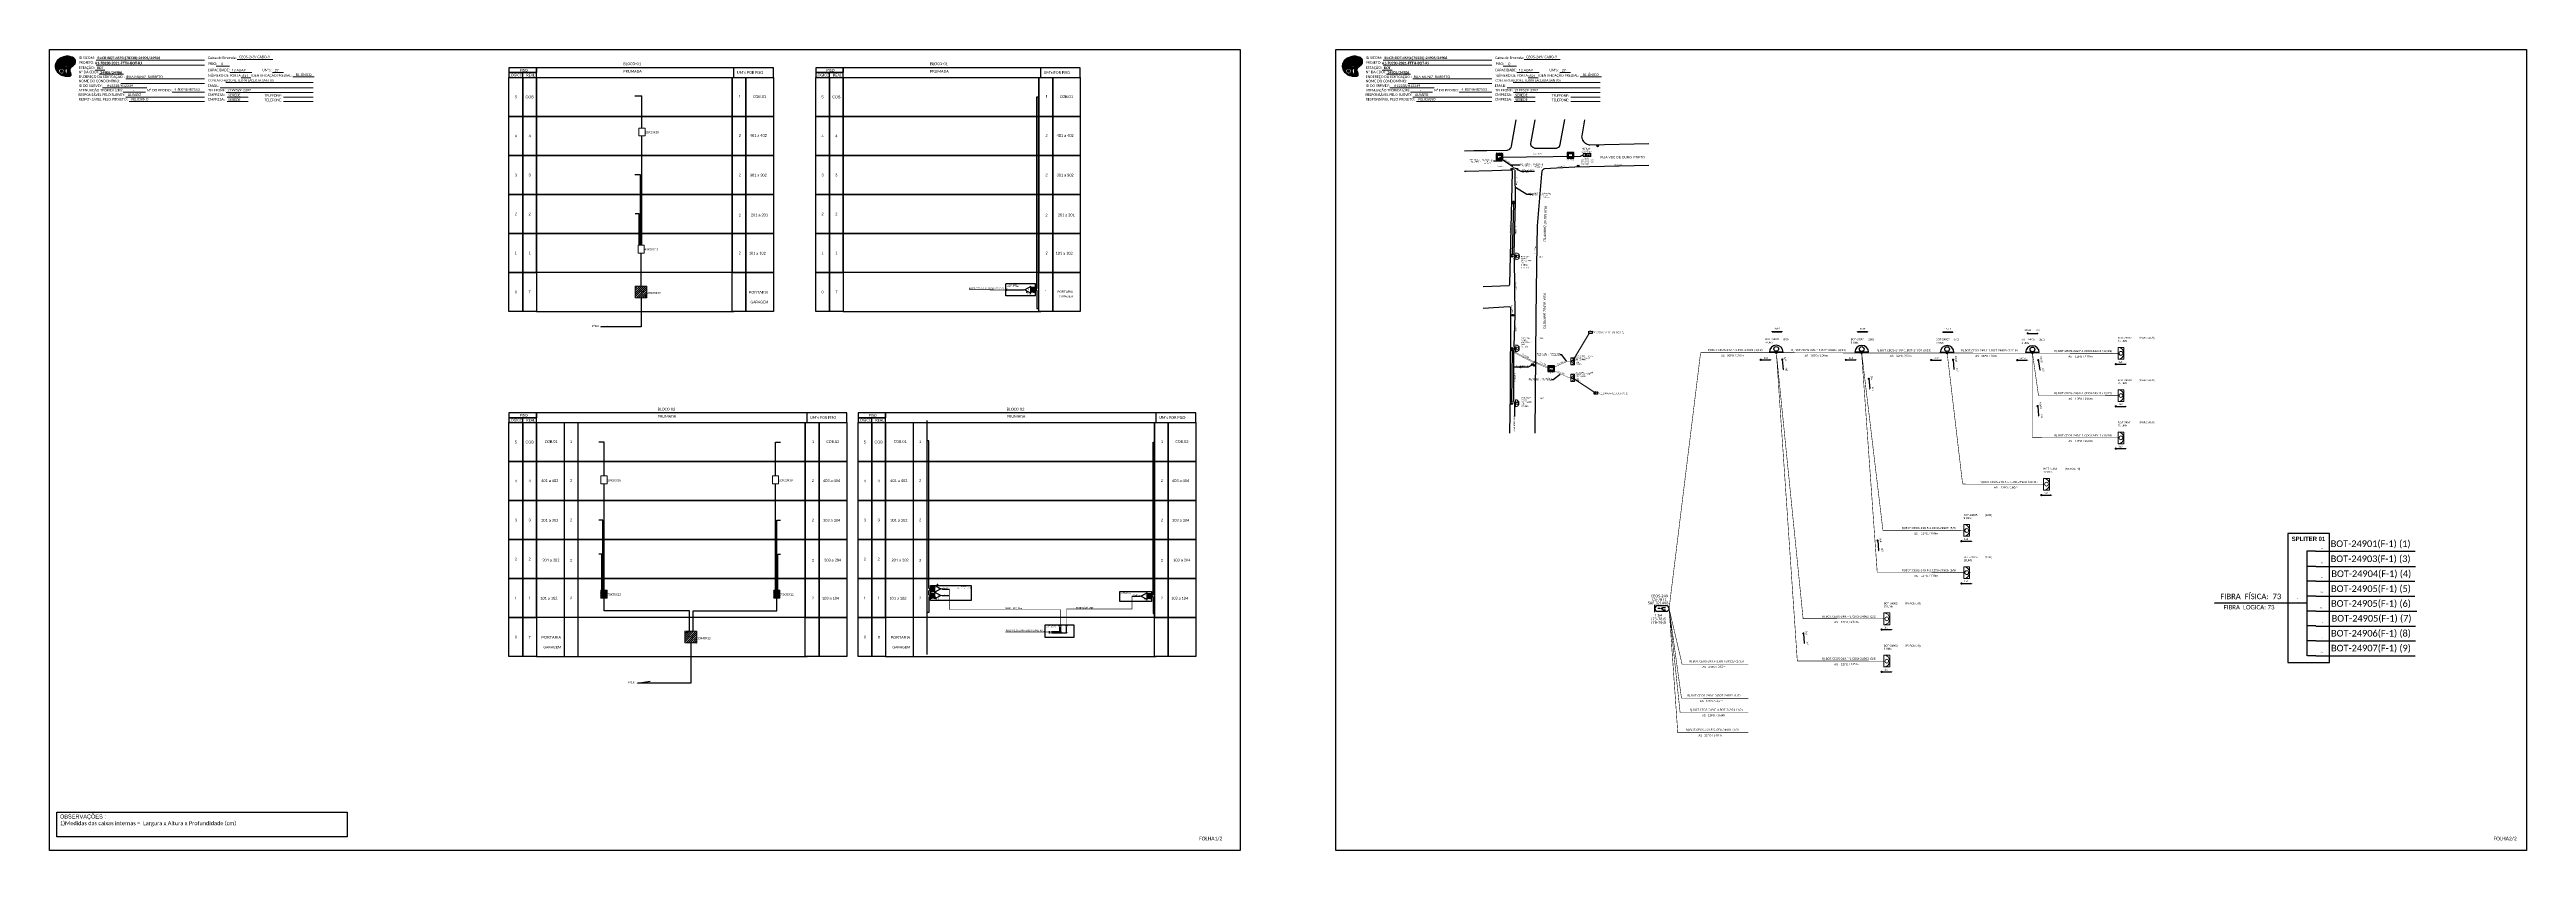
# Model space of a CAD drawing. Header units: metres. Extents: x 0 to 2138, y 0 to 691.
import ezdxf
from ezdxf.enums import TextEntityAlignment as Align

# ---------------------------------------------------------------- set-up
doc = ezdxf.new("R2010")
doc.units = ezdxf.units.M
for name, color, linetype in [('10.1-Caixas Subterrâneas', 5, 'Continuous'), ('20.4-CEOS', 1, 'Continuous'), ('CAP a instalar', 1, 'Continuous'), ('CDO_POSTE', 1, 'Continuous'), ('Comprimeto de lance', 255, 'Continuous'), ('DROP DE CLIENTE', 140, 'Continuous'), ('label_cabos', 7, 'Continuous'), ('QUADRA', 7, 'Continuous'), ('SETA', 7, 'Continuous'), ('Subida Lateral', 5, 'Continuous'), ('surveys', 7, 'Continuous'), ('surveys legendas', 7, 'Continuous'), ('texto', 255, 'Continuous'), ('UNIFILAR', 7, 'Continuous')]:
    doc.layers.add(name, color=color, linetype=linetype)
for name, color, linetype, lineweight in [("20.0-LEGENDA DOS CDO'S", 1, 'Continuous', 0), ('20.1-CDO_INTERIOR', 1, 'Continuous', 0), ('20.2-CDO_POSTE', 1, 'Continuous', 5), ('20.6-CORDOALHA_SUPORTE', 7, 'Continuous', 25), ('40.1-ETIQUETAS', 1, 'Continuous', 20), ('CORDOALHA_SUPORTE', 7, 'Continuous', 25), ('Segmento Logradouro Texto', 252, 'Continuous', 0)]:
    doc.layers.add(name, color=color, linetype=linetype, lineweight=lineweight)
doc.styles.add('ARIAL', font='arial.ttf')
doc.styles.add('DIGICADE', font='arial.ttf')
doc.styles.add('ROMANS', font='arial.ttf')
doc.styles.add('siredit', font='verdana.ttf')
doc.styles.get("Standard").update_dxf_attribs({"font": 'arial.ttf'})
doc.styles.add('WMF-Calibri0', font='calibri.ttf')
doc.styles.add('WMF-Calibri1', font='calibrib.ttf')
doc.linetypes.add('FENCELINE1', pattern='A,0.25,-0.1,[133,ltypeshp.shx,S=0.1,R=0,X=-0.1,Y=0],-0.1,1', length=1.45)
doc.dimstyles.new('CC', dxfattribs={"dimtxt": 1, "dimasz": 2, "dimexe": 0.18, "dimexo": 0.0625, "dimgap": 0.09, "dimtad": 0, "dimdec": 0, "dimrnd": 1, "dimzin": 0, "dimdsep": 46, "dimtxsty": 'siredit', "dimblk": 'NONE', "dimcen": 0, "dimse1": 1, "dimse2": 1, "dimsd1": 1, "dimsd2": 1, "dimclrt": 7, "dimadec": 0, "dimazin": 0, "dimtfac": 1, "dimtdec": 0, "dimtofl": 0, "dimtmove": 0, "dimatfit": 3, "dimfxl": 0, "dimtolj": 1, "dimtzin": 0, "dimarcsym": 0})
doc.dimstyles.get("Standard").update_dxf_attribs({"dimtxt": 0.18, "dimasz": 0.18, "dimexe": 0.18, "dimexo": 0.0625, "dimgap": 0.09, "dimtad": 0, "dimtih": 1, "dimtoh": 1, "dimdec": 4, "dimzin": 0, "dimdsep": 46, "dimtxsty": 'Standard', "dimcen": 0.09, "dimadec": 0, "dimazin": 0, "dimtfac": 1, "dimtdec": 4, "dimtofl": 0, "dimtmove": 0, "dimatfit": 3, "dimfxl": 0, "dimtolj": 1, "dimtzin": 0, "dimarcsym": 0})
pattern_1 = [(60, (0, 3.3222), (-0.6874077, 0.396875), [])]

# ---------------------------------------------------------------- blocks, each defined once
blk = doc.blocks.new('OI')
h = blk.add_hatch(color=40)
edge = h.paths.add_edge_path()
edge.add_spline(control_points=[(4.4, -0.7), (3.9, -1), (3.3, -1.5), (2.8, -2.6), (2.9, -3.5), (3.1, -4.3), (3.3, -4.9), (3.4, -5.4), (3.4, -5.9), (3.2, -6.4), (2.5, -6.6), (1.7, -6.6), (0.6, -6.7), (-0.6, -6.4), (-1.6, -6.1), (-2.8, -5.6), (-3.9, -4.8), (-4.9, -3.7), (-5.3, -2.6), (-5.6, -1.9), (-5.8, -1), (-5.7, 0.5), (-5.1, 2), (-4.1, 3), (-3.3, 3.6), (-2.4, 4.2), (-1.4, 4.4), (-0.6, 4.7), (0.8, 4.9), (2.2, 5), (3.8, 4.6), (4.7, 4.2), (5.4, 3.7), (5.8, 3), (6, 2.2), (6, 1.5), (5.7, 0.6), (5.3, 0.1), (4.9, -0.4), (4.5, -0.6), (4.4, -0.7)], knot_values=[0, 0, 0, 0, 1.60434, 2.417191, 3.427595, 4.282808, 4.776746, 5.304182, 5.888771, 6.258406, 6.858137, 7.79129, 8.986195, 10.124242, 11.187857, 12.242908, 13.953784, 15.414161, 16.515391, 17.349188, 17.675853, 19.552021, 21.515531, 22.568638, 23.63245, 24.621084, 25.782718, 26.745347, 27.142653, 29.870543, 31.004649, 31.921532, 32.709589, 33.801391, 34.042471, 35.192333, 35.971461, 36.628871, 37.254359, 37.836911, 37.836911, 37.836911, 37.836911], degree=3, periodic=0)
h.paths.add_polyline_path([(1.1, -0.9, -1), (0, -0.9, -1)], flags=16)
edge = h.paths.add_edge_path(flags=16)
edge.add_ellipse((0.6, -3.6), major_axis=(-0.02, 1.71), ratio=0.361305, start_angle=0, end_angle=360)
h.paths.add_polyline_path([(-0.4, -3.6, -1), (-3.8, -3.6, -1)], flags=16)
edge = h.paths.add_edge_path(flags=0)
edge.add_ellipse((-2.1, -3.6), major_axis=(0, 0.885), ratio=0.758294, start_angle=0, end_angle=360)
at = {"color": 40}
for centre, radius in [((-2.1, -3.6), 1.72), ((0.5, -0.9), 0.587)]:
    blk.add_circle(centre, radius, dxfattribs=at)
blk.add_ellipse((-2.1, -3.6), major_axis=(0, 0.885), ratio=0.758294, start_param=-3.141592653589792, end_param=3.141592653589792, dxfattribs=at)
blk.add_ellipse((0.6, -3.6), major_axis=(-0.02, 1.71), ratio=0.361305, dxfattribs=at)
at = {"color": 40, "start_tangent": (-0.800898, -0.598801), "end_tangent": (-0.800898, -0.598801)}
blk.add_spline([(4.4, -0.7), (3.2, -1.8), (2.9, -2.5), (2.9, -3.5), (3.1, -4.4), (3.3, -4.8), (3.4, -5.4), (3.4, -6), (3.2, -6.3), (2.7, -6.5), (1.7, -6.6), (0.5, -6.6), (-0.6, -6.4), (-1.6, -6.1), (-2.6, -5.7), (-3.9, -4.7), (-4.9, -3.6), (-5.4, -2.6), (-5.6, -1.8), (-5.7, -1.5), (-5.6, 0.4), (-4.8, 2.2), (-4.1, 3), (-3.3, 3.6), (-2.4, 4.1), (-1.3, 4.5), (-0.4, 4.7), (0, 4.8), (2.7, 4.8), (3.8, 4.5), (4.7, 4.2), (5.3, 3.7), (5.9, 2.7), (5.9, 2.5), (5.9, 1.3), (5.7, 0.6), (5.3, 0.1), (4.8, -0.4), (4.4, -0.7)], degree=3, dxfattribs=at)
blk = doc.blocks.new('POLE_POLE')
at = {"color": 1}
for p, q in [((-0.000004, 0.000008), (0.000004, 0.000001)), ((0.000003, 0.000008), (-0.000004, 0))]:
    blk.add_line(p, q, dxfattribs=at)
blk.add_circle((0, 0.000004), 0.00000522, dxfattribs=at)
blk = doc.blocks.new('SURVEY_SURVEY')
for p, q in [((0, 0.000017), (-0.000014, 0.000013)), ((-0.000014, 0.000013), (-0.00001, 0.000013)), ((-0.00001, 0.000002), (-0.00001, 0.000013)), ((0.00001, 0.000002), (-0.00001, 0.000002)), ((0, 0.000017), (0.000014, 0.000013)), ((0.000009, 0.000017), (0.000011, 0.000017)), ((0.000009, 0.000014), (0.000009, 0.000017)), ((0.000014, 0.000013), (0.00001, 0.000013)), ((0.00001, 0.000013), (0.00001, 0.000002)), ((0.000011, 0.000017), (0.000011, 0.000014))]:
    blk.add_line(p, q)
blk = doc.blocks.new('*X5')
at = {"color": 0, "linetype": 'Continuous'}
for p, q in [((-1.25, 0.34099), (-0.49099, 1.1)), ((-1.25, 0.517767), (-0.667767, 1.1)), ((-1.25, 0.694544), (-0.844544, 1.1)), ((-1.25, 0.87132), (-1.02132, 1.1)), ((-1.25, 1.048097), (-1.198097, 1.1)), ((-1.25, 0.164214), (-0.8035, 0.610714)), ((-1.25, -0.012563), (-0.8035, 0.433937)), ((-1.25, -0.18934), (-0.8035, 0.25716)), ((-1.25, -0.366117), (-0.8035, 0.080383)), ((-0.789214, 0.625), (-0.314214, 1.1)), ((-0.612437, 0.625), (-0.137437, 1.1)), ((-0.43566, 0.625), (0.03934, 1.1)), ((-0.258883, 0.625), (0.216117, 1.1)), ((-0.082107, 0.625), (0.392893, 1.1)), ((0.09467, 0.625), (0.56967, 1.1)), ((0.271447, 0.625), (0.746447, 1.1)), ((0.448223, 0.625), (0.923223, 1.1)), ((0.625, 0.625), (1.1, 1.1)), ((0.801777, 0.625), (1.25, 1.073223)), ((0.8035, 0.449947), (1.25, 0.896447)), ((0.8035, 0.27317), (1.25, 0.71967)), ((0.8035, 0.096393), (1.25, 0.542893)), ((0.8035, -0.080383), (1.25, 0.366117)), ((0.8035, -0.25716), (1.25, 0.18934)), ((0.8035, -0.433937), (1.25, 0.012563)), ((-1.25, -0.542893), (-0.8035, -0.096393)), ((-1.25, -0.71967), (-0.8035, -0.27317)), ((-1.25, -0.896447), (-0.8035, -0.449947)), ((-1.25, -1.073223), (-0.801777, -0.625)), ((-1.1, -1.1), (-0.625, -0.625)), ((-0.923223, -1.1), (-0.448223, -0.625)), ((-0.746447, -1.1), (-0.271447, -0.625)), ((-0.56967, -1.1), (-0.09467, -0.625)), ((-0.392893, -1.1), (0.082107, -0.625)), ((-0.216117, -1.1), (0.258883, -0.625)), ((-0.03934, -1.1), (0.43566, -0.625)), ((0.137437, -1.1), (0.612437, -0.625)), ((0.314214, -1.1), (0.789214, -0.625)), ((0.49099, -1.1), (1.25, -0.34099)), ((0.667767, -1.1), (1.25, -0.517767)), ((0.8035, -0.610714), (1.25, -0.164214)), ((0.844544, -1.1), (1.25, -0.694544)), ((1.02132, -1.1), (1.25, -0.87132)), ((1.198097, -1.1), (1.25, -1.048097))]:
    blk.add_line(p, q, dxfattribs=at)
blk = doc.blocks.new('MANHOLE_MQ')
at = {"color": 0, "linetype": 'Continuous'}
for p, q in [((0.0000062, 0.0000057), (-0.0000063, 0.0000057)), ((-0.0000063, 0.0000057), (-0.0000063, -0.0000053)), ((-0.000004, 0.0000033), (0.000004, 0.0000033)), ((-0.000004, -0.0000029), (-0.000004, 0.0000033)), ((0.000004, 0.0000033), (0.000004, -0.0000029)), ((0.0000062, -0.0000053), (0.0000062, 0.0000057)), ((-0.0000063, -0.0000053), (0.0000062, -0.0000053)), ((0.000004, -0.0000029), (-0.000004, -0.0000029)), ((0.000004, -0.0000029), (0.000004, -0.0000029))]:
    blk.add_line(p, q, dxfattribs=at)
at = {"color": 0, "linetype": 'Continuous', "xscale": 5e-06, "yscale": 5e-06, "zscale": 1e-05}
blk.add_blockref('*X5', (0, 0.0000002), dxfattribs=at)
blk = doc.blocks.new('*U6')
at = {"color": 0}
blk.add_line((2.1, -0.6), (-2.1, -0.7), dxfattribs=at)
for centre, radius in [((0, 0.4), 0.733), ((0, -1), 0.393)]:
    blk.add_circle(centre, radius, dxfattribs=at)
blk.add_arc((0, -0.6), 2.12, 1.3782, 181.3782, dxfattribs=at)
blk = doc.blocks.new('*U10')
at = {"layer": '20.4-CEOS', "color": 7, "style": 'siredit'}
for tag, p in [('FIBRAS_SPLITTER', (0, 0)), ('FIBRAS_TOP_C', (0, -4.1)), ('RESERVA_FINAIS', (0, -5.5))]:
    blk.add_attdef(tag, p, '', height=1.01, dxfattribs=at)
for tag, p, flags in [('ID_ATIVIDADE', (0, -6.8), 3), ('FATOR', (0, -8.1), 1), ('QTDE', (0, -9.4), 1), ('FID', (0, -10.7), 1)]:
    blk.add_attdef(tag, p, '', height=1.01, dxfattribs=dict(at, flags=flags))
blk = doc.blocks.new('*U12')
at = {"layer": '20.4-CEOS', "color": 7, "style": 'siredit'}
blk.add_attdef('FIBRAS_SPLITTER', (0, 0), '', height=1.01, dxfattribs=at)
for tag, p, flags in [('ID_ATIVIDADE', (0, -1.5), 3), ('FATOR', (0, -2.8), 1), ('QTDE', (0, -4.1), 1), ('FID', (0, -5.4), 1)]:
    blk.add_attdef(tag, p, '', height=1.01, dxfattribs=dict(at, flags=flags))
blk = doc.blocks.new('Inst CORD BENZINAL 4.55MM 3F (sem recursos)')
at = {"layer": '20.6-CORDOALHA_SUPORTE', "color": 0, "lineweight": 0, "style": 'ROMANS'}
blk.add_attdef('LANCE', text='', height=1, dxfattribs=at).set_placement((-0.5, -2.2), align=Align.RIGHT)
for tag, p, flags in [('FATOR', (-5.2, -4.4), 3), ('ID_ATIVIDADE', (-5.2, -6.7), 3), ('FID', (-5.2, -8.9), 1)]:
    blk.add_attdef(tag, p, '', height=1, dxfattribs=dict(at, flags=flags))
at = {"layer": '20.6-CORDOALHA_SUPORTE', "color": 0, "style": 'siredit'}
blk.add_attdef('QTDE', (-0.5, -2.2), '', height=1, rotation=359.69, dxfattribs=at)
blk = doc.blocks.new('Inst CDOE-8 CAIXA DIST OPT CDOE 48F_8D C_SPL OPTAP')
at = {"layer": "20.0-LEGENDA DOS CDO'S", "color": 0, "style": 'ARIAL'}
for tag, p, height in [('1:XX', (0, 1.7), 0.8), ('FID', (0.1, 5.2), 0.8), ('CORDOALHA', (0.1, 4), 0.8), ('SAP', (0.1, 3), 0.8), ('UMS', (0.1, 0.2), 1)]:
    blk.add_attdef(tag, p, '', height=height, rotation=0.118, dxfattribs=at)
at = {"layer": "20.0-LEGENDA DOS CDO'S", "color": 0}
for tag, p, style, flags in [('ID_ATIVIDADE', (0.1, 6.5), 'ARIAL', 3), ('FATOR', (7.9, 6.5), 'ARIAL', 1), ('QTDE', (0.2, -1), 'DIGICADE', 3)]:
    blk.add_attdef(tag, p, '', height=0.8, rotation=0.118, dxfattribs=dict(at, style=style, flags=flags))
at = {"layer": "20.0-LEGENDA DOS CDO'S", "color": 0, "style": 'ARIAL'}
blk.add_attdef('FIBRAS_UTILIZADAS', text='', height=0.8, rotation=0.118, dxfattribs=at).set_placement((13.5, 5.3), align=Align.CENTER)
blk = doc.blocks.new('Teste  FTTH')
at = {"color": 0, "lineweight": 0, "style": 'ROMANS'}
for tag, p in [('TESTE', (-2.3, -0.29)), ('QTDE', (0.21, -0.29))]:
    blk.add_attdef(tag, p, '', height=0.48, dxfattribs=at)
for tag, p, flags in [('FID', (-2.23, -1.25), 1), ('FATOR', (-2.23, -2.03), 3), ('ID_ATIVIDADE', (-2.23, -2.72), 3)]:
    blk.add_attdef(tag, p, '', height=0.48, dxfattribs=dict(at, flags=flags))
blk = doc.blocks.new('LEGENDA DOS CABOS')
at = {"layer": 'label_cabos', "color": 0, "style": 'siredit'}
for tag, p in [('TIPO_CABO', (2.7, 0.5)), ('ID', (4.2, 1.6)), ('CABO', (6.2, 0.5)), ('/', (9.2, 0.5)), ('METROS', (14.4, 0.5)), ('XX', (14.3, 1.7))]:
    blk.add_attdef(tag, text='', height=1, rotation=359.69, dxfattribs=at).set_placement(p, align=Align.MIDDLE_CENTER)
blk = doc.blocks.new('_None')
blk = doc.blocks.new('Inst CB AS CFOA-SM-AS-80-TS-36')
at = {"layer": 'label_cabos', "color": 0, "style": 'siredit'}
for tag, flags, p in [('ID_ATIVIDADE', 3, (1.3, 2.7)), ('FATOR', 1, (11.6, 2.6))]:
    blk.add_attdef(tag, text='', height=1, rotation=359.69, dxfattribs=dict(at, flags=flags)).set_placement(p, align=Align.MIDDLE_CENTER)
for tag, p in [('DESTINO_CABO', (3.1, 1.3)), ('TIPO_CABO', (1.8, 0)), ('CABO', (4.7, -0.1)), ('/', (7.7, -0.1)), ('LANCE', (10.8, 0)), ('TIPO_CABO', (13.1, 1.2)), ('UND', (16, 0)), ('FID', (13.1, -1.4))]:
    blk.add_attdef(tag, text='', height=1, rotation=359.69, dxfattribs=at).set_placement(p, align=Align.MIDDLE_CENTER)
blk.add_attdef('QTDE', (12.4, -0.5), '', height=1, rotation=359.69, dxfattribs=at)
blk = doc.blocks.new('Inst CB DT OCUP CFOA-SM-AS-80-TS-36')
at = {"layer": 'label_cabos', "color": 0, "style": 'siredit'}
for tag, flags, p in [('ID_ATIVIDADE', 3, (1.3, 2.7)), ('FATOR', 1, (11.6, 2.6))]:
    blk.add_attdef(tag, text='', height=1, rotation=359.69, dxfattribs=dict(at, flags=flags)).set_placement(p, align=Align.MIDDLE_CENTER)
for tag, p in [('DESTINO_CABO', (3.1, 1.3)), ('TIPO_CABO', (1.8, 0)), ('CABO', (4.7, -0.1)), ('/', (7.7, -0.1)), ('LANCE', (10.9, 0)), ('TIPO_CABO', (13.1, 1.2)), ('UND', (16, 0)), ('FID', (13.1, -1.4))]:
    blk.add_attdef(tag, text='', height=1, rotation=359.69, dxfattribs=at).set_placement(p, align=Align.MIDDLE_CENTER)
blk.add_attdef('QTDE', (12.4, -0.5), '', height=1, rotation=359.69, dxfattribs=at)
blk = doc.blocks.new('Inst CB DT OCUP CFOA-SM-AS-80-TS-24')
at = {"layer": 'label_cabos', "color": 0, "style": 'siredit'}
for tag, flags, p in [('ID_ATIVIDADE', 3, (1.3, 2.7)), ('FATOR', 1, (11.6, 2.6))]:
    blk.add_attdef(tag, text='', height=1, rotation=359.69, dxfattribs=dict(at, flags=flags)).set_placement(p, align=Align.MIDDLE_CENTER)
for tag, p in [('DESTINO_CABO', (3.1, 1.3)), ('TIPO_CABO', (1.8, 0)), ('CABO', (4.7, -0.1)), ('/', (7.7, -0.1)), ('LANCE', (10.9, 0)), ('TIPO_CABO', (13.1, 1.2)), ('UND', (16, 0)), ('FID', (13.1, -1.4))]:
    blk.add_attdef(tag, text='', height=1, rotation=359.69, dxfattribs=at).set_placement(p, align=Align.MIDDLE_CENTER)
blk.add_attdef('QTDE', (12.4, -0.5), '', height=1, rotation=359.69, dxfattribs=at)
blk = doc.blocks.new('CEOS_RP_CT_DRT')
at = {"layer": '20.4-CEOS', "color": 0}
for p, q in [((-4.54, 1.19), (-1.19, 1.19)), ((-1.19, -1.19), (-4.54, -1.19))]:
    blk.add_line(p, q, dxfattribs=at)
for points in [[(-5.73, -1.43), (-5.73, 1.44)], [(-3.79, 0), (-4.59, 0)], [(-2.47, 0.48), (-1.45, 0.48)], [(-2.47, -0.52), (-1.45, -0.52)]]:
    blk.add_lwpolyline(points, dxfattribs=at)
blk.add_lwpolyline([(-3.79, 0, 0, 1.47, 0), (-2.41, 0, 1.47, 1.47, 0)], format="xyseb", dxfattribs=at)
for centre, start, end in [((-4.54, 0), 90, 270), ((-1.19, 0), 270, 90)]:
    blk.add_arc(centre, 1.19, start, end, dxfattribs=at)
at = {"layer": '20.4-CEOS', "color": 7, "style": 'siredit'}
for tag, p in [('Nº_DA_CEOS', (-2.86, 5.6)), ('LOCAL', (-2.86, 4.24)), ('SAP', (-2.86, 2.78)), ('RACIO_SPLITAGEM', (-2.86, -1.88)), ('FIBRAS_SPLITTER', (-2.86, -3.58)), ('RESERVA_FINAIS', (-2.86, -6.39)), ('FIBRAS_TOP_C', (-2.86, -5.08))]:
    blk.add_attdef(tag, text='', height=1.01, dxfattribs=at).set_placement(p, align=Align.TOP_CENTER)
blk = doc.blocks.new('ETIQUETA_RS5F')
at = {"layer": '40.1-ETIQUETAS', "color": 0, "style": 'siredit'}
blk.add_text('/', height=1.5, dxfattribs=at).set_placement((1.6, -2), align=Align.MIDDLE_RIGHT)
for tag, p in [('ETIQUETA_R_SECUNDARIA', (1.2, 2.1)), ('ETIQUETA_R_PRIMARIA', (1.2, 4.1)), ('F_ATIVAS/F_MORTAS', (1.1, -4.2))]:
    blk.add_attdef(tag, text='', height=1.5, dxfattribs=at).set_placement(p, align=Align.MIDDLE_CENTER)
for tag, p in [('TIPO_CABO', (-6.6, -2.1)), ('CAP_CABO', (0.4, -2.1))]:
    blk.add_attdef(tag, text='', height=1.5, dxfattribs=at).set_placement(p, align=Align.MIDDLE_RIGHT)
for tag, p in [('FUSÃO_1', (0.8, -8.4)), ('FUSÃO_2', (0.8, -10.6)), ('FUSÃO_3', (0.8, -12.9)), ('FUSÃO_4', (0.8, -15.1)), ('FUSÃO_5', (0.8, -17.2))]:
    blk.add_attdef(tag, text='', height=1.5, dxfattribs=at).set_placement(p, align=Align.CENTER)
blk.add_attdef('METROS', text='', height=1.5, dxfattribs=at).set_placement((2.1, -2), align=Align.MIDDLE_LEFT)
blk = doc.blocks.new('CDOE-TEXTO PADRÃO')
at = {"layer": "20.0-LEGENDA DOS CDO'S", "color": 0, "style": 'ARIAL'}
for tag, p in [('CDO_N', (0.5, 7.4)), ('CORDOALHA', (0.5, 4.3)), ('SAP', (0.5, 1.7)), ('SPLITER_1', (0.6, -0.9)), ('SPLITER_2', (0.6, -3.5)), ('(XX-XX_F)S', (0.5, -8.3)), ('(XX-XX_L)S', (0.5, -10.8)), ('UMS', (0.5, -13.1))]:
    blk.add_attdef(tag, p, '', height=1.7, rotation=0.118, dxfattribs=at)
blk.add_attdef('FIBRAS_UTILIZADAS', text='', height=1.7, rotation=0.118, dxfattribs=at).set_placement((19.8, 7.4), align=Align.CENTER)
blk = doc.blocks.new('CDOI_INT')
at = {"layer": '20.1-CDO_INTERIOR', "color": 0, "lineweight": 18}
blk.add_lwpolyline([(4.2, -4.2), (4.2, 4.2), (0, 4.2), (0, -4.2)], close=True, dxfattribs=at)
blk.add_circle((2.1, 0), 1.36, dxfattribs=at)
blk.add_arc((0, 0), 4.25, 270, 90, dxfattribs=at)
at = {"layer": "20.0-LEGENDA DOS CDO'S", "color": 0, "style": 'ARIAL'}
for tag, p in [('CDO_N', (-0.1, 10.4)), ('SURVEY', (-0.1, 8.2)), ('SAP', (-0.1, 6.2)), ('SPLITER_1', (21.2, 10.4)), ('SPLITER_2', (21.2, 8.7)), ('1:XX', (5.9, -2.2)), ('UMS', (5.9, -4.2))]:
    blk.add_attdef(tag, p, '', height=1.36, dxfattribs=at)
blk.add_attdef('FIBRAS_UTILIZADAS', text='', height=1.36, dxfattribs=at).set_placement((15.3, 10.4), align=Align.CENTER)
blk = doc.blocks.new('SPLITTER_')
blk.add_point((0, 0))
at = {"style": 'ARIAL', "flags": 4}
blk.add_attdef('SPLT', (0, -3.3), '', height=1.5, dxfattribs=at)
blk = doc.blocks.new('SPLT_1-8_SC-APC_ESQ')
at = {"color": 3, "lineweight": 0}
for points in [[(2.4, -3), (0, -3)], [(2.4, -4), (0, -4)], [(2.4, -4.2), (0, -4.2)], [(2.4, -5.2), (0, -5.2)], [(2.4, -5.3), (0, -5.3)], [(2.4, -6.3), (0, -6.3)], [(2.4, -6.5), (0, -6.5)], [(2.4, -7.5), (0, -7.5)], [(2.4, -7.6), (0, -7.6)], [(2.4, -8.6), (0, -8.6)], [(2.4, -8.8), (0, -8.8)], [(2.4, -9.8), (0, -9.8)], [(2.4, -9.9), (0, -9.9)], [(2.4, -10.9), (0, -10.9)], [(2.4, -11.1), (0, -11.1)], [(2.4, -12.1), (0, -12.1)], [(2.4, -3), (2.4, -4)], [(2.4, -4.2), (2.4, -5.2)], [(2.4, -5.3), (2.4, -6.3)], [(2.4, -6.5), (2.4, -7.5)], [(2.4, -7.6), (2.4, -8.6)], [(2.4, -8.8), (2.4, -9.8)], [(2.4, -9.9), (2.4, -10.9)], [(2.4, -11.1), (2.4, -12.1)], [(3, -3.5), (7.4, -3.5)], [(7.4, -4.7), (3, -4.7)], [(7.4, -5.8), (3, -5.8)], [(7.4, -7), (3, -7)], [(7.4, -8.1), (3, -8.1)], [(7.4, -9.3), (3, -9.3)], [(7.4, -10.4), (3, -10.4)], [(7.4, -11.6), (3, -11.6)]]:
    blk.add_lwpolyline(points, dxfattribs=at)
for points in [[(3, -3.2), (2.4, -3.2), (2.4, -3.8), (3, -3.8)], [(3, -4.4), (2.4, -4.4), (2.4, -5), (3, -5)], [(3, -5.5), (2.4, -5.5), (2.4, -6.1), (3, -6.1)], [(3, -6.7), (2.4, -6.7), (2.4, -7.3), (3, -7.3)], [(3, -7.8), (2.4, -7.8), (2.4, -8.4), (3, -8.4)], [(3, -9), (2.4, -9), (2.4, -9.6), (3, -9.6)], [(3, -10.1), (2.4, -10.1), (2.4, -10.7), (3, -10.7)], [(3, -11.3), (2.4, -11.3), (2.4, -11.9), (3, -11.9)]]:
    blk.add_lwpolyline(points, close=True, dxfattribs=at)
at = {"color": 1}
blk.add_lwpolyline([(7.4, -2.1), (17, -7.5), (7.4, -13), (7.4, -2.1)], dxfattribs=at)
at = {"color": 1, "lineweight": 0}
blk.add_lwpolyline([(17, -7.5), (19.3, -7.5)], dxfattribs=at)
at = {"color": 1, "style": 'ARIAL'}
for s, height, p in [('S2', 0.75, (7.6, -5)), ('S3', 0.75, (7.6, -6.2)), ('S4', 0.75, (7.6, -7.4)), ('S5', 0.75, (7.5, -8.6)), ('S6', 0.75, (7.6, -9.7)), ('S7', 0.75, (7.6, -10.8)), ('S8', 0.75, (7.6, -11.9)), ('S1', 0.75, (7.7, -3.8)), ('1:8', 2, (10.5, -8.4))]:
    blk.add_text(s, height=height, dxfattribs=at).set_placement(p)
blk = doc.blocks.new('SPLT_1-8_SC-APC')
at = {"color": 1, "lineweight": 0}
blk.add_lwpolyline([(-17, -7.5), (-19.3, -7.5)], dxfattribs=at)
at = {"color": 1}
blk.add_lwpolyline([(-7.4, -2.1), (-17, -7.5), (-7.4, -13), (-7.4, -2.1)], dxfattribs=at)
at = {"color": 3, "lineweight": 0}
for points in [[(-3, -3.5), (-7.4, -3.5)], [(-7.4, -4.7), (-3, -4.7)], [(-7.4, -5.8), (-3, -5.8)], [(-7.4, -7), (-3, -7)], [(-7.4, -8.1), (-3, -8.1)], [(-7.4, -9.3), (-3, -9.3)], [(-7.4, -10.4), (-3, -10.4)], [(-7.4, -11.6), (-3, -11.6)], [(-2.4, -3), (-2.4, -4)], [(-2.4, -3), (0, -3)], [(-2.4, -4), (0, -4)], [(-2.4, -4.2), (-2.4, -5.2)], [(-2.4, -4.2), (0, -4.2)], [(-2.4, -5.2), (0, -5.2)], [(-2.4, -5.3), (-2.4, -6.3)], [(-2.4, -5.3), (0, -5.3)], [(-2.4, -6.3), (0, -6.3)], [(-2.4, -6.5), (-2.4, -7.5)], [(-2.4, -6.5), (0, -6.5)], [(-2.4, -7.5), (0, -7.5)], [(-2.4, -7.6), (-2.4, -8.6)], [(-2.4, -7.6), (0, -7.6)], [(-2.4, -8.6), (0, -8.6)], [(-2.4, -8.8), (-2.4, -9.8)], [(-2.4, -8.8), (0, -8.8)], [(-2.4, -9.8), (0, -9.8)], [(-2.4, -9.9), (-2.4, -10.9)], [(-2.4, -9.9), (0, -9.9)], [(-2.4, -10.9), (0, -10.9)], [(-2.4, -11.1), (-2.4, -12.1)], [(-2.4, -11.1), (0, -11.1)], [(-2.4, -12.1), (0, -12.1)]]:
    blk.add_lwpolyline(points, dxfattribs=at)
for points in [[(-3, -3.2), (-2.4, -3.2), (-2.4, -3.8), (-3, -3.8)], [(-3, -4.4), (-2.4, -4.4), (-2.4, -5), (-3, -5)], [(-3, -5.5), (-2.4, -5.5), (-2.4, -6.1), (-3, -6.1)], [(-3, -6.7), (-2.4, -6.7), (-2.4, -7.3), (-3, -7.3)], [(-3, -7.8), (-2.4, -7.8), (-2.4, -8.4), (-3, -8.4)], [(-3, -9), (-2.4, -9), (-2.4, -9.6), (-3, -9.6)], [(-3, -10.1), (-2.4, -10.1), (-2.4, -10.7), (-3, -10.7)], [(-3, -11.3), (-2.4, -11.3), (-2.4, -11.9), (-3, -11.9)]]:
    blk.add_lwpolyline(points, close=True, dxfattribs=at)
at = {"color": 1, "style": 'ARIAL'}
for s, height, p in [('1:8', 2, (-13.9, -8.4)), ('S1', 0.75, (-8.7, -3.8)), ('S2', 0.75, (-8.7, -5)), ('S3', 0.75, (-8.7, -6.2)), ('S4', 0.75, (-8.7, -7.4)), ('S5', 0.75, (-8.7, -8.6)), ('S6', 0.75, (-8.7, -9.7)), ('S7', 0.75, (-8.7, -10.8)), ('S8', 0.75, (-8.7, -11.9))]:
    blk.add_text(s, height=height, dxfattribs=at).set_placement(p)

msp = doc.modelspace()

# ---------------------------------------------------------------- hatches: boundary and pattern name
at = {"linetype": 'Continuous'}
h = msp.add_hatch(dxfattribs=at)
h.set_pattern_fill('ANSI31', color=1, scale=0.401544, style=0)
h.set_pattern_definition([(45, (-1321.3139, -643.9746), (-0.901492, 0.901492), [])])
h.paths.add_polyline_path([(510.5, 487.1), (505.4, 487.1), (505.4, 477), (515.6, 477), (515.6, 487.1)])
h.paths.add_polyline_path([(508.7, 481.2), (512.8, 481.2), (512.8, 483.4), (508.7, 483.4)], flags=24)
h = msp.add_hatch(color=3)
h.dxf.hatch_style = 1
edge = h.paths.add_edge_path()
edge.add_arc((840.4, 483.8), 0.244, 0, 360)
h = msp.add_hatch()
h.set_pattern_fill('ANSI31', color=1, scale=0.25, angle=15, style=0)
h.set_pattern_definition(pattern_1)
h.paths.add_polyline_path([(481.2, 224.6), (475.9, 224.6), (475.9, 217.8), (481.2, 217.8)])
h.paths.add_polyline_path([(481.2, 219.6), (493.6, 219.6), (493.6, 222.4), (481.2, 222.4)], flags=9)
h = msp.add_hatch()
h.set_pattern_fill('ANSI31', color=1, scale=0.25, angle=15, style=0)
h.set_pattern_definition(pattern_1)
h.paths.add_polyline_path([(630.3, 224.6), (625, 224.6), (625, 217.8), (630.3, 217.8)])
h.paths.add_polyline_path([(630.3, 219.6), (642.7, 219.6), (642.7, 222.4), (630.3, 222.4)], flags=9)
h = msp.add_hatch(color=3)
h.dxf.hatch_style = 1
edge = h.paths.add_edge_path()
edge.add_arc((770.5, 225.7), 0.271, 0, 360)
h = msp.add_hatch(color=3)
h.dxf.hatch_style = 1
edge = h.paths.add_edge_path()
edge.add_arc((770.6, 219.9), 0.271, 0, 360)
h = msp.add_hatch(color=3)
h.dxf.hatch_style = 1
edge = h.paths.add_edge_path()
edge.add_arc((941, 219.5), 0.271, 0, 360)
h = msp.add_hatch(dxfattribs=at)
h.set_pattern_fill('ANSI31', color=1, scale=0.401544, style=0)
h.set_pattern_definition([(45, (-1278.3517, -941.8405), (-0.901492, 0.901492), [])])
h.paths.add_polyline_path([(553.5, 189.2), (548.4, 189.2), (548.4, 179.1), (558.6, 179.1), (558.6, 189.2)])
h.paths.add_polyline_path([(551.6, 183.3), (555.7, 183.3), (555.7, 185.6), (551.6, 185.6)], flags=24)
h = msp.add_hatch(color=3)
h.dxf.hatch_style = 1
edge = h.paths.add_edge_path()
edge.add_arc((871.9, 189), 0.19, 0, 360)
h = msp.add_hatch(color=3)
h.dxf.hatch_style = 1
edge = h.paths.add_edge_path()
edge.add_arc((872.9, 188.5), 0.19, 0, 360)
h = msp.add_hatch(color=3)
h.dxf.hatch_style = 1
edge = h.paths.add_edge_path()
edge.add_arc((877.8, 187.9), 0.19, 0, 360)

# ---------------------------------------------------------------- linework, layer by layer
at = {"color": 1}
msp.add_line((1496.4, 430.1), (1484.6, 430.1), dxfattribs=at)
at = {"color": 5}
msp.add_line((1570.2, 430), (1558.4, 430), dxfattribs=at)
at = {"color": 7}
for p, q in [((1643.8, 429.9), (1632.1, 429.9)), ((1717.6, 429.7), (1705.8, 429.7))]:
    msp.add_line(p, q, dxfattribs=at)
at = {"color": 3}
msp.add_line((862.9, 189), (863.8, 189), dxfattribs=at)
for points in [[(-0.2, 691.3), (1027.7, 691.3), (1027.7, 0), (-0.2, 0)], [(1110.3, 691.3), (2138.2, 691.3), (2138.2, 0), (1110.3, 0)], [(396.4, 667.2), (408.3, 667.2), (408.3, 633.5), (396.4, 633.5)], [(408.3, 667.2), (420.2, 667.2), (420.2, 633.5), (408.3, 633.5)], [(420.2, 667.2), (589.1, 667.2), (589.1, 633.5), (420.2, 633.5)], [(589.1, 667.2), (601, 667.2), (601, 633.5), (589.1, 633.5)], [(601, 667.2), (624.8, 667.2), (624.8, 633.5), (601, 633.5)], [(661.3, 667.2), (673.2, 667.2), (673.2, 633.5), (661.3, 633.5)], [(673.2, 667.2), (685.1, 667.2), (685.1, 633.5), (673.2, 633.5)], [(685.1, 667.2), (854, 667.2), (854, 633.5), (685.1, 633.5)], [(854, 667.2), (865.9, 667.2), (865.9, 633.5), (854, 633.5)], [(865.9, 667.2), (889.7, 667.2), (889.7, 633.5), (865.9, 633.5)], [(396.4, 633.5), (408.3, 633.5), (408.3, 599.9), (396.4, 599.9)], [(408.3, 633.5), (420.2, 633.5), (420.2, 599.9), (408.3, 599.9)], [(420.2, 633.5), (589.1, 633.5), (589.1, 599.9), (420.2, 599.9)], [(589.1, 633.5), (601, 633.5), (601, 599.9), (589.1, 599.9)], [(601, 633.5), (624.8, 633.5), (624.8, 599.9), (601, 599.9)], [(661.3, 633.5), (673.2, 633.5), (673.2, 599.9), (661.3, 599.9)], [(673.2, 633.5), (685.1, 633.5), (685.1, 599.9), (673.2, 599.9)], [(685.1, 633.5), (854, 633.5), (854, 599.9), (685.1, 599.9)], [(854, 633.5), (865.9, 633.5), (865.9, 599.9), (854, 599.9)], [(865.9, 633.5), (889.7, 633.5), (889.7, 599.9), (865.9, 599.9)], [(396.4, 599.9), (408.3, 599.9), (408.3, 566.2), (396.4, 566.2)], [(408.3, 599.9), (420.2, 599.9), (420.2, 566.2), (408.3, 566.2)], [(420.2, 599.9), (589.1, 599.9), (589.1, 566.2), (420.2, 566.2)], [(589.1, 599.9), (601, 599.9), (601, 566.2), (589.1, 566.2)], [(601, 599.9), (624.8, 599.9), (624.8, 566.2), (601, 566.2)], [(661.3, 599.9), (673.2, 599.9), (673.2, 566.2), (661.3, 566.2)], [(673.2, 599.9), (685.1, 599.9), (685.1, 566.2), (673.2, 566.2)], [(685.1, 599.9), (854, 599.9), (854, 566.2), (685.1, 566.2)], [(854, 599.9), (865.9, 599.9), (865.9, 566.2), (854, 566.2)], [(865.9, 599.9), (889.7, 599.9), (889.7, 566.2), (865.9, 566.2)], [(396.4, 566.2), (408.3, 566.2), (408.3, 532.5), (396.4, 532.5)], [(408.3, 566.2), (420.2, 566.2), (420.2, 532.5), (408.3, 532.5)], [(420.2, 566.2), (589.1, 566.2), (589.1, 532.5), (420.2, 532.5)], [(589.1, 566.2), (601, 566.2), (601, 532.5), (589.1, 532.5)], [(601, 566.2), (624.8, 566.2), (624.8, 532.5), (601, 532.5)], [(661.3, 566.2), (673.2, 566.2), (673.2, 532.5), (661.3, 532.5)], [(673.2, 566.2), (685.1, 566.2), (685.1, 532.5), (673.2, 532.5)], [(685.1, 566.2), (854, 566.2), (854, 532.5), (685.1, 532.5)], [(854, 566.2), (865.9, 566.2), (865.9, 532.5), (854, 532.5)], [(865.9, 566.2), (889.7, 566.2), (889.7, 532.5), (865.9, 532.5)], [(396.4, 532.5), (408.3, 532.5), (408.3, 498.9), (396.4, 498.9)], [(408.3, 532.5), (420.2, 532.5), (420.2, 498.9), (408.3, 498.9)], [(420.2, 532.5), (589.1, 532.5), (589.1, 498.9), (420.2, 498.9)], [(589.1, 532.5), (601, 532.5), (601, 498.9), (589.1, 498.9)], [(601, 532.5), (624.8, 532.5), (624.8, 498.9), (601, 498.9)], [(661.3, 532.5), (673.2, 532.5), (673.2, 498.9), (661.3, 498.9)], [(673.2, 532.5), (685.1, 532.5), (685.1, 498.9), (673.2, 498.9)], [(685.1, 532.5), (854, 532.5), (854, 498.9), (685.1, 498.9)], [(854, 532.5), (865.9, 532.5), (865.9, 498.9), (854, 498.9)], [(865.9, 532.5), (889.7, 532.5), (889.7, 498.9), (865.9, 498.9)], [(396.4, 498.9), (408.3, 498.9), (408.3, 465.2), (396.4, 465.2)], [(408.3, 498.9), (420.2, 498.9), (420.2, 465.2), (408.3, 465.2)], [(589.1, 498.9), (601, 498.9), (601, 465.2), (589.1, 465.2)], [(601, 498.9), (624.8, 498.9), (624.8, 465.2), (601, 465.2)], [(661.3, 498.9), (673.2, 498.9), (673.2, 465.2), (661.3, 465.2)], [(673.2, 498.9), (685.1, 498.9), (685.1, 465.2), (673.2, 465.2)], [(854, 498.9), (865.9, 498.9), (865.9, 465.2), (854, 465.2)], [(865.9, 498.9), (889.7, 498.9), (889.7, 465.2), (865.9, 465.2)], [(396.4, 369.3), (408.3, 369.3), (408.3, 335.7), (396.4, 335.7)], [(408.3, 369.3), (420.2, 369.3), (420.2, 335.7), (408.3, 335.7)], [(420.2, 369.3), (652.3, 369.3), (652.3, 335.7), (420.2, 335.7)], [(652.3, 369.3), (664.2, 369.3), (664.2, 335.7), (652.3, 335.7)], [(664.2, 369.3), (688, 369.3), (688, 335.7), (664.2, 335.7)], [(697.8, 369.3), (709.7, 369.3), (709.7, 335.7), (697.8, 335.7)], [(709.7, 369.3), (721.6, 369.3), (721.6, 335.7), (709.7, 335.7)], [(721.6, 369.3), (953.7, 369.3), (953.7, 335.7), (721.6, 335.7)], [(953.7, 369.3), (965.6, 369.3), (965.6, 335.7), (953.7, 335.7)], [(965.6, 369.3), (989.4, 369.3), (989.4, 335.7), (965.6, 335.7)], [(396.4, 335.7), (408.3, 335.7), (408.3, 302), (396.4, 302)], [(408.3, 335.7), (420.2, 335.7), (420.2, 302), (408.3, 302)], [(420.2, 335.7), (652.3, 335.7), (652.3, 302), (420.2, 302)], [(652.3, 335.7), (664.2, 335.7), (664.2, 302), (652.3, 302)], [(664.2, 335.7), (688, 335.7), (688, 302), (664.2, 302)], [(697.8, 335.7), (709.7, 335.7), (709.7, 302), (697.8, 302)], [(709.7, 335.7), (721.6, 335.7), (721.6, 302), (709.7, 302)], [(721.6, 335.7), (953.7, 335.7), (953.7, 302), (721.6, 302)], [(953.7, 335.7), (965.6, 335.7), (965.6, 302), (953.7, 302)], [(965.6, 335.7), (989.4, 335.7), (989.4, 302), (965.6, 302)], [(396.4, 302), (408.3, 302), (408.3, 268.3), (396.4, 268.3)], [(408.3, 302), (420.2, 302), (420.2, 268.3), (408.3, 268.3)], [(420.2, 302), (652.3, 302), (652.3, 268.3), (420.2, 268.3)], [(652.3, 302), (664.2, 302), (664.2, 268.3), (652.3, 268.3)], [(664.2, 302), (688, 302), (688, 268.3), (664.2, 268.3)], [(697.8, 302), (709.7, 302), (709.7, 268.3), (697.8, 268.3)], [(709.7, 302), (721.6, 302), (721.6, 268.3), (709.7, 268.3)], [(721.6, 302), (953.7, 302), (953.7, 268.3), (721.6, 268.3)], [(953.7, 302), (965.6, 302), (965.6, 268.3), (953.7, 268.3)], [(965.6, 302), (989.4, 302), (989.4, 268.3), (965.6, 268.3)], [(396.4, 268.3), (408.3, 268.3), (408.3, 234.7), (396.4, 234.7)], [(408.3, 268.3), (420.2, 268.3), (420.2, 234.7), (408.3, 234.7)], [(420.2, 268.3), (652.3, 268.3), (652.3, 234.7), (420.2, 234.7)], [(652.3, 268.3), (664.2, 268.3), (664.2, 234.7), (652.3, 234.7)], [(664.2, 268.3), (688, 268.3), (688, 234.7), (664.2, 234.7)], [(697.8, 268.3), (709.7, 268.3), (709.7, 234.7), (697.8, 234.7)], [(709.7, 268.3), (721.6, 268.3), (721.6, 234.7), (709.7, 234.7)], [(721.6, 268.3), (953.7, 268.3), (953.7, 234.7), (721.6, 234.7)], [(953.7, 268.3), (965.6, 268.3), (965.6, 234.7), (953.7, 234.7)], [(965.6, 268.3), (989.4, 268.3), (989.4, 234.7), (965.6, 234.7)], [(396.4, 234.7), (408.3, 234.7), (408.3, 201), (396.4, 201)], [(408.3, 234.7), (420.2, 234.7), (420.2, 201), (408.3, 201)], [(420.2, 234.7), (652.3, 234.7), (652.3, 201), (420.2, 201)], [(652.3, 234.7), (664.2, 234.7), (664.2, 201), (652.3, 201)], [(664.2, 234.7), (688, 234.7), (688, 201), (664.2, 201)], [(697.8, 234.7), (709.7, 234.7), (709.7, 201), (697.8, 201)], [(709.7, 234.7), (721.6, 234.7), (721.6, 201), (709.7, 201)], [(721.6, 234.7), (953.7, 234.7), (953.7, 201), (721.6, 201)], [(953.7, 234.7), (965.6, 234.7), (965.6, 201), (953.7, 201)], [(965.6, 234.7), (989.4, 234.7), (989.4, 201), (965.6, 201)], [(396.4, 201), (408.3, 201), (408.3, 167.3), (396.4, 167.3)], [(408.3, 201), (420.2, 201), (420.2, 167.3), (408.3, 167.3)], [(652.3, 201), (664.2, 201), (664.2, 167.3), (652.3, 167.3)], [(664.2, 201), (688, 201), (688, 167.3), (664.2, 167.3)], [(697.8, 201), (709.7, 201), (709.7, 167.3), (697.8, 167.3)], [(709.7, 201), (721.6, 201), (721.6, 167.3), (709.7, 167.3)], [(953.7, 201), (965.6, 201), (965.6, 167.3), (953.7, 167.3)], [(965.6, 201), (989.4, 201), (989.4, 167.3), (965.6, 167.3)]]:
    msp.add_lwpolyline(points, close=True)
at = {"lineweight": 0}
for points in [[(39.5, 673.6), (47.6, 673.6)], [(40.1, 682.2), (133.6, 682.2)], [(40.1, 677.7), (133.6, 677.7)], [(65.6, 665.9), (133.6, 665.9)], [(143.6, 677), (155.2, 677)], [(155.5, 671.6), (174.5, 671.6)], [(161.8, 682.8), (192.7, 682.8)], [(1150.7, 673.6), (1158.8, 673.6)], [(1151.3, 682.2), (1244.9, 682.2)], [(1151.3, 677.7), (1244.9, 677.7)], [(1176.8, 665.9), (1244.9, 665.9)], [(1254.8, 677), (1266.4, 677)], [(1266.7, 671.6), (1285.7, 671.6)], [(1273, 682.8), (1303.9, 682.8)], [(45.6, 658.3), (83.9, 658.3)], [(61.4, 662), (133.6, 662)], [(147.1, 658.1), (227.4, 658.1)], [(152.1, 662.8), (227.4, 662.8)], [(152.4, 654.1), (227.4, 654.1)], [(1156.8, 658.3), (1195.1, 658.3)], [(1172.6, 662), (1244.9, 662)], [(1258.3, 658.1), (1338.6, 658.1)], [(1263.3, 662.8), (1338.6, 662.8)], [(1263.6, 654.1), (1338.6, 654.1)]]:
    msp.add_lwpolyline(points, dxfattribs=at)
at = {"color": 7, "lineweight": 0}
for points in [[(42.8, 669.9), (63.7, 669.9)], [(165.2, 666.8), (173.7, 666.8)], [(192.4, 671.6), (201.8, 671.6)], [(209.9, 667.6), (228.4, 667.6)], [(1154, 669.9), (1174.9, 669.9)], [(1276.4, 666.8), (1284.9, 666.8)], [(1303.6, 671.6), (1313, 671.6)], [(1321.1, 667.6), (1339.6, 667.6)], [(63.5, 654.6), (82.6, 654.6)], [(65.6, 650.2), (133.6, 650.2)], [(68.7, 646.3), (133.6, 646.3)], [(105.7, 654.6), (133.7, 654.6)], [(153.1, 650.2), (171.3, 650.2)], [(153.1, 646.3), (171.3, 646.3)], [(201.9, 650.2), (227.4, 650.2)], [(201.9, 646.3), (227.4, 646.3)], [(1174.7, 654.6), (1193.8, 654.6)], [(1176.8, 650.2), (1244.9, 650.2)], [(1179.9, 646.3), (1244.9, 646.3)], [(1216.9, 654.6), (1244.9, 654.6)], [(1264.3, 650.2), (1282.5, 650.2)], [(1264.3, 646.3), (1282.5, 646.3)], [(1313.1, 650.2), (1338.6, 650.2)], [(1313.1, 646.3), (1338.6, 646.3)]]:
    msp.add_lwpolyline(points, dxfattribs=at)
at = {"color": 0}
for points in [[(396.4, 671.4), (420.1, 671.4), (420.1, 675.6), (396.4, 675.6)], [(396.4, 667.2), (420.1, 667.2), (420.1, 671.4), (396.4, 671.4)], [(661.3, 671.4), (685, 671.4), (685, 675.6), (661.3, 675.6)], [(661.3, 667.2), (685, 667.2), (685, 671.4), (661.3, 671.4)], [(396.4, 373.5), (420.1, 373.5), (420.1, 377.8), (396.4, 377.8)], [(396.4, 369.3), (420.1, 369.3), (420.1, 373.5), (396.4, 373.5)], [(697.8, 373.5), (721.5, 373.5), (721.5, 377.8), (697.8, 377.8)], [(697.8, 369.3), (721.5, 369.3), (721.5, 373.5), (697.8, 373.5)], [(6, 33.1), (256.8, 33.1), (256.8, 11.7), (6, 11.7)]]:
    msp.add_lwpolyline(points, close=True, dxfattribs=at)
for points in [[(408.3, 667.2), (408.3, 671.4)], [(590.6, 675.6), (420.1, 675.6), (420.1, 675.6), (420.1, 671.4)], [(420.1, 667.2), (571.5, 667.2)], [(590.6, 667.2), (590.6, 675.6)], [(590.6, 667.2), (624.8, 667.2), (624.8, 675.6), (590.6, 675.6)], [(673.1, 667.2), (673.1, 671.4)], [(855.5, 675.6), (685, 675.6), (685, 675.6), (685, 671.4)], [(685, 667.2), (836.4, 667.2)], [(855.5, 667.2), (855.5, 675.6)], [(855.5, 667.2), (889.7, 667.2), (889.7, 675.6), (855.5, 675.6)], [(420.1, 633.5), (571.5, 633.5)], [(685, 633.5), (836.4, 633.5)], [(420.1, 599.9), (571.5, 599.9)], [(685, 599.9), (836.4, 599.9)], [(420.1, 566.2), (571.5, 566.2)], [(685, 566.2), (836.4, 566.2)], [(420.2, 465.2), (590.7, 465.2)], [(685.1, 465.2), (855.6, 465.2)], [(1305.3, 427.9), (1303.7, 427.9)], [(1297.9, 406.3), (1296.6, 406.3)], [(1264.5, 385.5), (1264.5, 374.6), (1264.7, 376)], [(408.3, 369.3), (408.3, 373.5)], [(653.8, 377.8), (420.1, 377.8), (420.1, 377.8), (420.1, 373.5)], [(420.1, 369.3), (634.7, 369.3)], [(444, 369.3), (444, 167.3)], [(455.9, 369.3), (455.9, 167.3)], [(653.8, 369.3), (653.8, 377.8)], [(653.8, 369.3), (688, 369.3), (688, 377.8), (653.8, 377.8)], [(709.6, 369.3), (709.6, 373.5)], [(955.1, 377.8), (721.5, 377.8), (721.5, 377.8), (721.5, 373.5)], [(721.5, 369.3), (936.1, 369.3)], [(745.4, 369.3), (745.4, 167.3)], [(757.3, 371), (757.3, 169)], [(955.1, 369.3), (955.1, 377.8)], [(955.1, 369.3), (989.4, 369.3), (989.4, 377.8), (955.1, 377.8)], [(420.1, 335.7), (634.7, 335.7)], [(721.5, 335.7), (936.1, 335.7)], [(420.1, 302), (634.7, 302)], [(721.5, 302), (936.1, 302)], [(420.1, 268.3), (634.7, 268.3)], [(721.5, 268.3), (936.1, 268.3)], [(862.9, 189.3), (862.9, 187.5)], [(863.8, 189), (863.8, 189)], [(863.8, 189), (863.8, 189)], [(864.7, 187.9), (877.8, 187.9), (877.8, 188.1)], [(420.2, 167.3), (653.9, 167.3)], [(721.6, 167.3), (955.2, 167.3)]]:
    msp.add_lwpolyline(points)
at = {"color": 3}
for points in [[(505, 651.3), (511.2, 651.3)], [(511.2, 623.5), (511.2, 651.3)], [(852.3, 485.2), (852.3, 650.4), (854, 650.4)], [(852.3, 650.4), (852.3, 485.2)], [(511.2, 522.5), (511.2, 616.7)], [(510, 583), (505, 583)], [(510, 522.5), (510, 583)], [(508.9, 549.4), (505.5, 549.4)], [(508.9, 522.5), (508.9, 549.4)], [(510.5, 487.1), (510.5, 515.6)], [(510.5, 477), (510.5, 451.9), (475.9, 451.9), (481.1, 452.6)], [(826.3, 483.8), (826.4, 483.8)], [(827.3, 483.8), (840.4, 483.8)], [(852.3, 485.2), (851.2, 484.1), (852.3, 483.1)], [(852.3, 483.1), (852.3, 467.9), (854, 467.9)], [(478.6, 323.2), (478.6, 352.5), (474.1, 352.5)], [(626.6, 323.2), (626.6, 352.5), (630.9, 352.5)], [(759, 353.6), (757.3, 353.6)], [(759, 285.8), (759, 353.6)], [(952.5, 220.9), (952.5, 352.5), (953.7, 352.5)], [(478.6, 224.6), (478.6, 316.4)], [(626.6, 224.6), (626.6, 316.4)], [(477.5, 224.6), (477.5, 285.2), (474.1, 285.2)], [(627.6, 224.5), (627.6, 285.2)], [(627.6, 285.2), (630.9, 285.2), (630.9, 285.2)], [(759, 226.3), (759, 285.8)], [(476.7, 255.6), (474.1, 255.6)], [(476.7, 251.5), (476.7, 255.6)], [(476.7, 224.6), (476.7, 251.5)], [(628.7, 224.5), (628.7, 255.6), (630.9, 255.6)], [(552.4, 189.2), (552.4, 206.9), (478.6, 206.9), (478.6, 217.8)], [(555.4, 189.2), (555.4, 206.9), (627.7, 206.9), (627.7, 217.8)], [(759, 218.5), (759, 205.4), (757.3, 205.4)], [(759, 224.1), (760.2, 225.2), (759, 226.3)], [(759, 220.7), (759, 224.1)], [(759, 218.5), (760.2, 219.6), (759, 220.7)], [(952.5, 220.9), (951.4, 219.8), (952.5, 218.7)], [(952.5, 218.7), (952.5, 204.6), (953.7, 204.6)], [(553.5, 179.1), (553.5, 144.4), (507.4, 144.4), (518.3, 146.1)], [(864.7, 189), (871.9, 189), (871.9, 189.2)]]:
    msp.add_lwpolyline(points, dxfattribs=at)
at = {"color": 7, "lineweight": 0}
for points in [[(508.6, 623.5), (513.9, 623.5), (513.9, 616.7), (508.6, 616.7)], [(507.9, 522.5), (513.1, 522.5), (513.1, 515.6), (507.9, 515.6)], [(475.9, 323.2), (481.2, 323.2), (481.2, 316.4), (475.9, 316.4)], [(624, 323.2), (629.2, 323.2), (629.2, 316.4), (624, 316.4)]]:
    msp.add_lwpolyline(points, close=True, dxfattribs=at)
at = {"color": 2}
for points in [[(1281.8, 586.1), (1270.3, 586.1), (1264.9, 588.9), (1267.1, 588.6), (1267.5, 586.8)], [(1264.4, 417.3), (1276.7, 417.3), (1281.2, 420.1), (1279.1, 419.8), (1278.6, 418)], [(862.9, 188.5), (863.8, 188.5)], [(863.8, 188.5), (863.8, 188.5)], [(864.7, 188.5), (872.8, 188.5), (872.8, 188.5)]]:
    msp.add_lwpolyline(points, dxfattribs=at)
at = {"color": 1, "lineweight": 0}
for points in [[(505.4, 487.1), (515.6, 487.1), (515.6, 477), (505.4, 477)], [(475.9, 224.6), (481.2, 224.6), (481.2, 217.8), (475.9, 217.8)], [(625, 224.6), (630.3, 224.6), (630.3, 217.8), (625, 217.8)], [(548.4, 189.2), (558.6, 189.2), (558.6, 179.1), (548.4, 179.1)]]:
    msp.add_lwpolyline(points, close=True, dxfattribs=at)
at = {"color": 1}
for points, const_width in [([(793.5, 484), (826.3, 483.8)], 0.597), ([(825, 188.5), (863, 188.5)], 0.465)]:
    msp.add_lwpolyline(points, dxfattribs=dict(at, const_width=const_width))
for points in [[(850.9, 489.2), (825.4, 489.2)], [(850.9, 478.8), (825.4, 478.8), (825.4, 489.2)], [(826.3, 484.8), (826.3, 482.9)], [(850.9, 478.8), (850.9, 489.2)]]:
    msp.add_lwpolyline(points, dxfattribs=at)
at = {"const_width": 0.99}
for points in [[(1707.2, 446.3, 1), (1708.1, 446.3, 1)], [(1476.6, 423.5, 1), (1477.6, 423.5, 1)], [(1495.7, 424.2, 1), (1495.8, 423.2, 1)], [(1495.7, 424.2, 1), (1495.8, 423.2, 1)], [(1550.2, 423.4, 1), (1551.1, 423.4, 1)], [(1570.4, 407.6, 1), (1570.5, 406.6, 1)], [(1570.4, 407.6, 1), (1570.5, 406.6, 1)], [(1623.8, 423.3, 1), (1624.8, 423.3, 1)], [(1643.1, 424, 1), (1643.2, 423, 1)], [(1643.1, 424, 1), (1643.2, 423, 1)], [(1698.1, 423.2, 1), (1699.1, 423.2, 1)], [(1716.6, 423.6, 1), (1716.8, 422.7, 1)], [(1716.6, 423.6, 1), (1716.8, 422.7, 1)], [(1716.1, 384, 1), (1716.2, 383, 1)], [(1716.1, 384, 1), (1716.2, 383, 1)], [(1578, 267.9, 1), (1578.1, 266.9, 1)], [(1578, 267.9, 1), (1578.1, 266.9, 1)], [(1513.9, 187.7, 1), (1514, 186.8, 1)], [(1513.9, 187.7, 1), (1514, 186.8, 1)]]:
    msp.add_lwpolyline(points, format="xyb", close=True, dxfattribs=at)
for points in [[(1783.2, 419.7, 0.99, 0.99, 1), (1784.2, 419.7, 0.99, 0.99, 1)], [(1783.2, 383.3, 0.99, 0.99, 1), (1784.2, 383.3, 0.99, 0.99, 1)], [(1783.2, 346.8, 0.99, 0.99, 1), (1784.2, 346.8, 0.99, 0.99, 1)], [(1718.9, 306.7, 0.99, 0.99, 1), (1719.9, 306.7, 0.99, 0.99, 1)], [(1649.9, 266.9, 0.99, 0.99, 1), (1650.9, 266.9, 0.99, 0.99, 1)], [(1649.9, 230.4, 0.99, 0.99, 1), (1650.9, 230.4, 0.99, 0.99, 1)], [(1581, 190.6, 0.99, 0.99, 1), (1582, 190.6, 0.99, 0.99, 1)], [(1581, 154.1, 0.99, 0.99, 1), (1582, 154.1, 0.99, 0.99, 1)]]:
    msp.add_lwpolyline(points, format="xyseb", close=True)
at = {"color": 7}
msp.add_lwpolyline([(1932.2, 162.2), (1968.1, 162.2), (1968.1, 273.7), (1932.2, 273.7)], close=True, dxfattribs=at)
at = {"color": 1}
for points in [[(760.3, 228.8), (795.5, 228.8), (795.5, 215.6), (760.3, 215.6)], [(923.8, 223.4), (951.3, 223.4), (951.3, 214.9), (923.8, 214.9)], [(859.5, 194.8), (884.2, 194.8), (884.2, 183.7), (859.5, 183.7)]]:
    msp.add_lwpolyline(points, close=True, dxfattribs=at)
at = {"color": 5}
for points in [[(770.6, 225.5), (776.7, 225.5)], [(770.9, 219.9), (776.7, 219.9)], [(871, 194.2), (873.4, 194.2)], [(871.9, 193.8), (871.9, 194.2)], [(871.9, 189.2), (871.9, 193.1)], [(872.8, 193.8), (872.8, 194.2)], [(872.8, 188.5), (872.8, 192.9)]]:
    msp.add_lwpolyline(points, dxfattribs=at)
at = {"color": 5, "const_width": 0.465}
for points in [[(776.7, 225.5), (776.7, 208), (872.5, 208)], [(872.5, 194.2), (872.5, 208)]]:
    msp.add_lwpolyline(points, dxfattribs=at)
at = {"color": 6, "const_width": 0.465}
msp.add_lwpolyline([(877.8, 194.2), (877.8, 208.3), (934.3, 208.3), (934.3, 219.5)], dxfattribs=at)
at = {"color": 6}
for points in [[(934.3, 219.5), (941, 219.5)], [(877, 194.2), (878.5, 194.2)], [(877.8, 193.8), (877.8, 194.2)], [(877.8, 193.6), (877.8, 193.8)], [(877.8, 188.1), (877.8, 192.9)]]:
    msp.add_lwpolyline(points, dxfattribs=at)
at = {"color": 7}
msp.add_lwpolyline([(862.9, 187.9), (863.8, 187.9)], dxfattribs=at)
at = {"color": 3}
for centre, radius in [((840.4, 483.8), 0.244), ((770.5, 225.7), 0.271), ((770.6, 219.9), 0.271), ((941, 219.5), 0.271), ((871.9, 189), 0.19), ((872.9, 188.5), 0.19), ((877.8, 187.9), 0.19)]:
    msp.add_circle(centre, radius, dxfattribs=at)
at = {"color": 7}
for centre, radius in [((1490.5, 432.9), 2.03), ((1638, 432.7), 2.03), ((1638, 429.3), 0.545), ((1711.7, 432.5), 2.03)]:
    msp.add_circle(centre, radius, dxfattribs=at)
at = {"color": 1}
for centre in [(1490.5, 429.6), (1711.7, 429.2)]:
    msp.add_circle(centre, 0.545, dxfattribs=at)
at = {"color": 5}
for centre, radius in [((1564.3, 432.8), 2.03), ((1564.3, 429.4), 0.545)]:
    msp.add_circle(centre, radius, dxfattribs=at)
at = {"color": 7}
for centre in [(1490.5, 430.1), (1638, 429.9), (1711.7, 429.7)]:
    msp.add_arc(centre, 5.89, 0, 180, dxfattribs=at)
at = {"color": 5}
msp.add_arc((1564.3, 430), 5.89, 0, 180, dxfattribs=at)
at = {"layer": '20.1-CDO_INTERIOR', "color": 1, "lineweight": 18}
for points in [[(1316.2, 419.1), (1316.2, 425.3), (1313.1, 425.3), (1313.1, 419.1)], [(1316.2, 404.9), (1316.2, 411), (1313.1, 411), (1313.1, 404.9)]]:
    msp.add_lwpolyline(points, close=True, dxfattribs=at)
for centre in [(1314.6, 422.2), (1314.6, 408)]:
    msp.add_circle(centre, 0.979, dxfattribs=at)
for centre in [(1313.1, 422.2), (1313.1, 408)]:
    msp.add_arc(centre, 3.06, 269.9724, 89.9724, dxfattribs=at)
at = {"layer": '20.4-CEOS', "color": 7}
for p, q in [((1324.9, 601.6), (1328.7, 601.6)), ((1328.7, 598.9), (1324.9, 598.9))]:
    msp.add_line(p, q, dxfattribs=at)
for points in [[(1326.3, 600.8), (1325.2, 600.8)], [(1326.3, 599.7), (1325.2, 599.7)], [(1327.8, 600.2), (1328.8, 600.2)], [(1330.1, 601.9), (1330.1, 598.6)]]:
    msp.add_lwpolyline(points, dxfattribs=at)
msp.add_lwpolyline([(1327.8, 600.2, 0, 1.69, 0), (1326.3, 600.2, 1.69, 1.69, 0)], format="xyseb", dxfattribs=at)
for centre, start, end in [((1324.9, 600.2), 90, 270), ((1328.7, 600.2), 270, 90)]:
    msp.add_arc(centre, 1.37, start, end, dxfattribs=at)
at = {"layer": 'CAP a instalar', "color": 7, "linetype": 'FENCELINE1', "ltscale": 5}
for p, q in [((1321.3, 599), (1251.6, 598)), ((1323.5, 600.2), (1321.3, 599)), ((1251.6, 598), (1263, 590.2)), ((1264.9, 587.1), (1265, 559.8)), ((1265, 559.8), (1263.9, 514.9)), ((1265.1, 512.9), (1263.9, 514.9)), ((1264.2, 510.7), (1265.1, 512.9)), ((1264.2, 510.7), (1264.8, 462)), ((1264.8, 462), (1264, 435.5)), ((1263.8, 431.3), (1263.7, 388.1)), ((1263.8, 431.3), (1265.1, 433.4)), ((1265.1, 433.4), (1264, 435.5)), ((1264.7, 386), (1263.7, 388.1)), ((1264.5, 385.5), (1264.7, 386))]:
    msp.add_line(p, q, dxfattribs=at)
at = {"layer": 'CAP a instalar', "color": 1, "linetype": 'FENCELINE1', "ltscale": 5, "const_width": 0.288}
for points in [[(1265.1, 433.4), (1264.5, 431.2), (1264.5, 429.5), (1280.6, 421.2)], [(1265.1, 433.4), (1265.1, 431.3), (1265.1, 430.1), (1280.7, 422.1)], [(1284.1, 420.1), (1296.3, 415.1), (1311.7, 408), (1313.1, 408)], [(1284.1, 421), (1296.3, 416.2), (1310.5, 422.2), (1313.1, 422.2)]]:
    msp.add_lwpolyline(points, dxfattribs=at)
at = {"layer": 'CAP a instalar', "color": 7, "linetype": 'FENCELINE1', "ltscale": 3, "const_width": 0.462}
for points in [[(1425.2, 429.6), (1398, 208.8)], [(1564.2, 429.4), (1564.2, 429.4), (1638, 429.3)], [(1638, 429.3), (1638, 429.3), (1711.7, 429.2)], [(1398, 208.8), (1409.2, 160.8)], [(1398, 208.8), (1408.7, 131.4)], [(1398, 208.8), (1407.5, 119.1)], [(1405.5, 101.6), (1398, 208.8)], [(1409.1, 160.8), (1466.4, 160.8)], [(1408.7, 131.4), (1466.4, 131.3)], [(1407.5, 119.1), (1466.4, 119)], [(1405.5, 101.6), (1466.4, 101.6)]]:
    msp.add_lwpolyline(points, dxfattribs=at)
at = {"layer": 'CAP a instalar', "color": 7, "linetype": 'FENCELINE1', "ltscale": 7, "const_width": 0.462}
for points in [[(1425.2, 429.6), (1490.6, 429.6)], [(1490.6, 429.6), (1490.6, 429.6), (1564.4, 429.4)]]:
    msp.add_lwpolyline(points, dxfattribs=at)
at = {"layer": 'CAP a instalar', "color": 251, "linetype": 'FENCELINE1', "ltscale": 7, "const_width": 0.462}
for points in [[(1490.6, 429.6), (1513.7, 200)], [(1490.6, 429.6), (1508.7, 163.5)], [(1513.5, 200), (1583.4, 199.9)], [(1508.7, 163.5), (1583.4, 163.4)]]:
    msp.add_lwpolyline(points, dxfattribs=at)
at = {"layer": 'CAP a instalar', "color": 1, "linetype": 'FENCELINE1', "ltscale": 3, "const_width": 0.462}
for points in [[(1564.2, 429.4), (1577.7, 239.9)], [(1564.3, 429.4), (1582.6, 276.3)]]:
    msp.add_lwpolyline(points, dxfattribs=at)
at = {"layer": 'CAP a instalar', "color": 251, "linetype": 'FENCELINE1', "ltscale": 3, "const_width": 0.462}
for points in [[(1638, 429.9), (1651.4, 316.2)], [(1711.7, 429.2), (1711.7, 356.2)], [(1711.7, 429.2), (1716.9, 392.7)], [(1711.7, 429.2), (1785.5, 429.1)], [(1716.9, 392.7), (1785.5, 392.6)], [(1711.7, 356.2), (1785.5, 356.1)], [(1651.4, 316.2), (1721.3, 316.1)]]:
    msp.add_lwpolyline(points, dxfattribs=at)
at = {"layer": 'CAP a instalar', "color": 1, "linetype": 'FENCELINE1', "ltscale": 7, "const_width": 0.462}
for points in [[(1582.4, 276.3), (1652.4, 276.2)], [(1577.7, 239.9), (1652.4, 239.8)]]:
    msp.add_lwpolyline(points, dxfattribs=at)
at = {"layer": 'CORDOALHA_SUPORTE'}
for p, q in [((1263.6, 558.1), (1262.5, 514.7)), ((1262.5, 431.4), (1262, 387.8))]:
    msp.add_line(p, q, dxfattribs=at)
for centre, start, end in [((1263.6, 558.8), 177.0923, 357.0923), ((1262.5, 514), 1.1877, 181.1877), ((1262.5, 432.1), 177.0923, 357.0923), ((1262, 387.1), 1.1877, 181.1877)]:
    msp.add_arc(centre, 0.692, start, end, dxfattribs=at)
at = {"layer": 'DROP DE CLIENTE', "color": 4, "lineweight": 0}
for points in [[(1329.4, 446.9), (1314.6, 422.2)], [(1334.7, 394.7), (1314.6, 408)]]:
    msp.add_lwpolyline(points, dxfattribs=at)
at = {"layer": 'QUADRA', "color": 252}
for points in [[(1221.5, 603.8), (1229.4, 604.2), (1240.8, 604.2), (1258.2, 604.5), (1258.2, 604.5), (1259.1, 604.7), (1259.9, 605), (1260.6, 605.3), (1261.2, 606.1), (1261.6, 606.7), (1262, 607.8), (1266, 630.7)], [(1221.5, 603.8), (1229.4, 604.2), (1240.8, 604.2), (1258.2, 604.5), (1258.2, 604.5), (1259.1, 604.7), (1259.9, 605), (1260.6, 605.3), (1261.2, 606.1), (1261.6, 606.7), (1262, 607.8), (1266, 630.7)], [(1278.8, 611.5), (1282.4, 630.7)], [(1304, 609.3), (1308, 630.8)], [(1324.9, 630.7), (1322.6, 616.8), (1322.5, 616), (1322.5, 616), (1322.6, 615.4), (1322.7, 614.9), (1322.9, 614.1), (1323.3, 613.2), (1323.6, 612.7), (1324.1, 611.9), (1324.6, 611.3), (1325.2, 610.8), (1325.9, 610.5), (1326.6, 610), (1327.3, 609.7), (1328.1, 609.4), (1328.9, 609.1), (1329.7, 609.1), (1380.4, 610.1)], [(1324.9, 630.7), (1322.6, 616.8), (1322.5, 616), (1322.5, 616), (1322.6, 615.4), (1322.7, 614.9), (1322.9, 614.1), (1323.3, 613.2), (1323.6, 612.7), (1324.1, 611.9), (1324.6, 611.3), (1325.2, 610.8), (1325.9, 610.5), (1326.6, 610), (1327.3, 609.7), (1328.1, 609.4), (1328.9, 609.1), (1329.7, 609.1), (1380.4, 610.1)], [(1281.9, 606.2), (1281.1, 606.4), (1280, 606.9), (1279.1, 607.6), (1278.6, 609.3), (1278.6, 610.4), (1278.8, 611.5)], [(1281.9, 606.2), (1300.7, 606.2)], [(1300.7, 606.2), (1301.5, 606.4), (1302.5, 606.9), (1303.4, 607.6), (1304, 609.3)], [(1237.6, 486.9), (1259.8, 487.7), (1260.3, 488.3), (1260.5, 488.8), (1262.9, 585.8), (1262.7, 586.3), (1262.2, 586.9), (1261.5, 587.2), (1245.3, 586.6), (1222.4, 586.1), (1221.5, 586)], [(1237.6, 486.9), (1259.8, 487.7), (1260.3, 488.3), (1260.5, 488.8), (1262.9, 585.8), (1262.7, 586.3), (1262.2, 586.9), (1261.5, 587.2), (1245.3, 586.6), (1222.4, 586.1), (1221.5, 586)], [(1380.4, 591.1), (1316.5, 589.9), (1290.5, 588.3), (1289.7, 588), (1289, 587.4), (1288.5, 586.9), (1288.2, 586.1), (1287.9, 583.9), (1286.4, 566.6)], [(1380.4, 591.1), (1316.5, 589.9), (1290.5, 588.3), (1289.7, 588), (1289, 587.4), (1288.5, 586.9), (1288.2, 586.1), (1287.9, 583.9), (1286.4, 566.6)], [(1286.7, 570.3), (1284.1, 539.1), (1283.5, 505), (1283.1, 460.5), (1282, 360.2)], [(1286.7, 570.3), (1284.1, 539.1), (1283.5, 505), (1283.1, 460.5), (1282, 360.2)], [(1260.4, 360.2), (1261.1, 393.8), (1261.4, 467.7), (1261.3, 468.2), (1260.7, 468.8), (1259.9, 469.1), (1237.6, 467.9)], [(1260.4, 360.2), (1261.1, 393.8), (1261.4, 467.7), (1261.3, 468.2), (1260.7, 468.8), (1259.9, 469.1), (1237.6, 467.9)]]:
    msp.add_lwpolyline(points, dxfattribs=at)
at = {"layer": 'Segmento Logradouro Texto'}
msp.add_lwpolyline([(1313.9, 598.1), (1313.9, 599), (1314.5, 599), (1314.5, 598.1)], close=True, dxfattribs=at)
msp.add_lwpolyline([(1313.9, 598.1), (1313.9, 599), (1314.5, 599), (1314.5, 598.1)], close=True, dxfattribs=at)
msp.add_lwpolyline([(1313.9, 598.1), (1313.9, 599), (1314.5, 599), (1314.5, 598.1)], close=True, dxfattribs=at)
at = {"layer": 'SETA'}
for points in [[(1486.9, 447.7), (1495.4, 447.7)], [(1495.4, 447.7), (1486.9, 447.7)], [(1560.7, 447.5), (1569.2, 447.5)], [(1569.2, 447.5), (1560.7, 447.5)], [(1634.4, 447.4), (1642.9, 447.4)], [(1642.9, 447.4), (1634.4, 447.4)], [(1707.6, 446.3), (1716.2, 446.3)], [(1477.1, 423.5), (1485.6, 423.5)], [(1495.7, 423.7), (1496.5, 415.2)], [(1495.7, 423.7), (1496.5, 415.2)], [(1550.6, 423.4), (1559.2, 423.4)], [(1570.4, 407.1), (1571.2, 398.7)], [(1570.4, 407.1), (1571.2, 398.7)], [(1624.3, 423.3), (1632.8, 423.3)], [(1643.2, 423.5), (1643.9, 415)], [(1643.2, 423.5), (1643.9, 415)], [(1698.6, 423.2), (1707.1, 423.2)], [(1716.7, 423.2), (1718.1, 414.8)], [(1716.7, 423.2), (1718.1, 414.8)], [(1783.7, 419.7), (1792.2, 419.7)], [(1716.2, 383.5), (1717, 375.1)], [(1716.2, 383.5), (1717, 375.1)], [(1783.7, 383.3), (1792.2, 383.3)], [(1783.7, 346.8), (1792.2, 346.8)], [(1719.4, 306.7), (1727.9, 306.7)], [(1578.1, 267.4), (1578.8, 258.9)], [(1578.1, 267.4), (1578.8, 258.9)], [(1650.4, 266.9), (1659, 266.9)], [(1650.4, 230.4), (1659, 230.4)], [(1514, 187.3), (1514.7, 178.8)], [(1514, 187.3), (1514.7, 178.8)], [(1581.5, 190.6), (1590, 190.6)], [(1581.5, 154.1), (1590, 154.1)]]:
    msp.add_lwpolyline(points, dxfattribs=at)
for points in [[(1487.6, 448.4), (1485.8, 447.7), (1487.6, 447.1)], [(1494.7, 448.4), (1496.6, 447.7), (1494.7, 447.1)], [(1561.4, 448.2), (1559.6, 447.6), (1561.4, 446.9)], [(1568.6, 448.2), (1570.4, 447.6), (1568.6, 446.9)], [(1635.1, 448.1), (1633.3, 447.4), (1635.1, 446.8)], [(1642.2, 448.1), (1644, 447.4), (1642.2, 446.8)], [(1715.5, 447), (1717.3, 446.3), (1715.5, 445.6)], [(1484.9, 424.1), (1486.7, 423.5), (1484.9, 422.8)], [(1497.1, 416), (1496.6, 414.1), (1495.8, 415.9)], [(1497.1, 416), (1496.6, 414.1), (1495.8, 415.9)], [(1558.5, 424.1), (1560.3, 423.4), (1558.5, 422.7)], [(1632.1, 423.9), (1634, 423.3), (1632.1, 422.6)], [(1706.4, 423.8), (1708.2, 423.2), (1706.4, 422.5)], [(1718.7, 415.5), (1718.3, 413.7), (1717.4, 415.3)], [(1718.7, 415.5), (1718.3, 413.7), (1717.4, 415.3)], [(1791.5, 420.4), (1793.3, 419.8), (1791.5, 419.1)], [(1571.8, 399.4), (1571.3, 397.5), (1570.5, 399.3)], [(1571.8, 399.4), (1571.3, 397.5), (1570.5, 399.3)], [(1717.6, 375.8), (1717.1, 373.9), (1716.3, 375.7)], [(1717.6, 375.8), (1717.1, 373.9), (1716.3, 375.7)], [(1791.5, 383.9), (1793.3, 383.3), (1791.5, 382.6)], [(1791.5, 347.5), (1793.3, 346.8), (1791.5, 346.1)], [(1727.2, 307.4), (1729, 306.7), (1727.2, 306.1)], [(1579.5, 259.7), (1579, 257.8), (1578.1, 259.5)], [(1579.5, 259.7), (1579, 257.8), (1578.1, 259.5)], [(1658.3, 267.6), (1660.1, 266.9), (1658.3, 266.2)], [(1658.3, 231.1), (1660.1, 230.4), (1658.3, 229.8)], [(1515.3, 179.5), (1514.8, 177.7), (1514, 179.4)], [(1515.3, 179.5), (1514.8, 177.7), (1514, 179.4)], [(1589.3, 191.2), (1591.2, 190.6), (1589.3, 189.9)], [(1589.3, 154.8), (1591.2, 154.1), (1589.3, 153.4)]]:
    msp.add_solid(points, dxfattribs=at)
at = {"layer": 'Subida Lateral', "color": 5, "const_width": 0.399}
for points in [[(1263, 590.2), (1263.5, 589.3), (1264.1, 589.5), (1263.7, 587.8), (1264.4, 588), (1264.9, 587.1)], [(1284.1, 420.1), (1283.1, 420.5), (1282.7, 419.9), (1282, 421.4), (1281.6, 420.8), (1280.6, 421.2)], [(1284.1, 421), (1283.2, 421.4), (1282.8, 420.8), (1282, 422.4), (1281.6, 421.7), (1280.7, 422.1)]]:
    msp.add_lwpolyline(points, dxfattribs=at)
at = {"layer": 'UNIFILAR', "color": 7, "linetype": 'Continuous'}
for p, q in [((1948.7, 258.3), (1948.7, 168)), ((1956.1, 258.3), (1948.7, 258.3)), ((1956.4, 245.2), (1949.1, 245.2)), ((1956.4, 232.3), (1949.1, 232.3)), ((1956.4, 219.4), (1949.1, 219.4)), ((1941.2, 213.7), (1948.7, 213.7)), ((1956.4, 206.6), (1949.1, 206.6)), ((1956.4, 193.8), (1949.1, 193.8)), ((1956.4, 180.9), (1949.1, 180.9)), ((1956.4, 168), (1949.1, 168))]:
    msp.add_line(p, q, dxfattribs=at)
at = {"layer": 'UNIFILAR', "color": 10, "linetype": 'Continuous'}
for p, q in [((1956.1, 258.3), (2042.1, 258.2)), ((1956.4, 245.2), (2042.4, 245.2)), ((1956.4, 232.3), (2041.8, 232.3)), ((1956.4, 219.4), (2041.8, 219.4)), ((1956.4, 206.6), (2043.4, 206.6)), ((1956.4, 193.7), (2042.4, 193.7)), ((1956.4, 180.9), (2042.4, 180.9)), ((1956.4, 168.1), (2042.1, 168.1))]:
    msp.add_line(p, q, dxfattribs=at)
at = {"layer": 'UNIFILAR', "color": 1, "linetype": 'Continuous', "lineweight": 60}
msp.add_line((1941.2, 213.7), (1868.8, 213.5), dxfattribs=at)

# ---------------------------------------------------------------- block references
at = {"color": 7, "xscale": 1.494060215586407, "yscale": 1.494060215586409, "zscale": 1.494060215586409, "rotation": 0.153289602394906}
for p in [(13.3, 678.1), (1124.5, 678.1)]:
    msp.add_blockref('OI', p, dxfattribs=at)
at = {"color": 3, "xscale": 0.532102348799994, "yscale": 0.532102348799994, "zscale": 0.532102348799994}
for p in [(850.9, 487.9), (951.3, 223.5)]:
    msp.add_blockref('SPLT_1-8_SC-APC', p, dxfattribs=at)
ref = msp.add_blockref('SPLITTER_', (843.5, 481.9), dxfattribs=dict(xscale=0.628992000000143, yscale=0.628992000000143, zscale=0.628992000000143))
ref.add_attrib('SPLT', 'SPLT1', (843.5, 479.8), dxfattribs={"height": 0.943, "style": 'ARIAL'})
at = {"xscale": 0.5321023487999831, "yscale": 0.5321023487999831, "zscale": 0.5321023487999831}
for p in [(760.3, 229.8), (760.3, 224)]:
    msp.add_blockref('SPLT_1-8_SC-APC_ESQ', p, dxfattribs=at)
ref = msp.add_blockref('SPLITTER_', (764.5, 218.2), dxfattribs=dict(xscale=0.5976573581721437, yscale=0.5976573581721437, zscale=0.5976573581721437))
ref.add_attrib('SPLT', 'SPLT1', (764.5, 216.3), dxfattribs={"height": 0.896, "style": 'ARIAL'})
ref = msp.add_blockref('SPLITTER_', (766.4, 229.5), dxfattribs=dict(xscale=0.5976573581721437, yscale=0.5976573581721437, zscale=0.5976573581721437))
ref.add_attrib('SPLT', 'SPLT2', (766.4, 227.6), dxfattribs={"height": 0.896, "style": 'ARIAL'})
ref = msp.add_blockref('SPLITTER_', (945.5, 217.4), dxfattribs=dict(xscale=0.5192007034969416, yscale=0.5192007034969416, zscale=0.5192007034969416))
ref.add_attrib('SPLT', 'SPLT3', (945.5, 215.7), dxfattribs={"height": 0.779, "style": 'ARIAL'})
at = {"layer": '10.1-Caixas Subterrâneas', "color": 30, "xscale": 460494.0782080677, "yscale": 460494.0782080677, "zscale": 460494.0782080677, "rotation": 180.0000000000627}
for p in [(1251.6, 598.7), (1312.9, 600.1), (1296.2, 415.9)]:
    msp.add_blockref('MANHOLE_MQ', p, dxfattribs=at)
at = {"layer": "20.0-LEGENDA DOS CDO'S", "color": 7, "lineweight": 0}
ref = msp.add_blockref('Inst CDOE-8 CAIXA DIST OPT CDOE 48F_8D C_SPL OPTAP', (1269.9, 504.3), dxfattribs=dict(at, xscale=1.44, yscale=1.44, zscale=1.44))
ref.add_attrib('FID', 'BOT-24901', (1270.1, 511.8), dxfattribs={"color": 0, "height": 1.15, "rotation": 0.118, "style": 'ARIAL'})
ref.add_attrib('CORDOALHA', 'CORD', (1270.1, 510.1), dxfattribs={"color": 0, "height": 1.15, "rotation": 0.118, "style": 'ARIAL'})
ref.add_attrib('SAP', 'SAP 324607', (1270.1, 508.5), dxfattribs={"color": 0, "height": 1.15, "rotation": 0.118, "style": 'ARIAL'})
ref.add_attrib('1:XX', '1:64', (1269.9, 506.7), dxfattribs={"color": 0, "height": 1.15, "rotation": 0.118, "style": 'ARIAL'})
ref.add_attrib('UMS', '8 UMs', (1270.1, 504.6), dxfattribs={"color": 0, "height": 1.44, "rotation": 0.118, "style": 'ARIAL'})
ref.add_attrib('FIBRAS_UTILIZADAS', '(8/0)', dxfattribs={"color": 0, "height": 1.15, "rotation": 0.118, "style": 'ARIAL'}).set_placement((1289.3, 511.8), align=Align.RIGHT)
at = {"layer": "20.0-LEGENDA DOS CDO'S", "color": 7, "lineweight": 0, "xscale": 2.520720000000001, "yscale": 2.52072, "zscale": 2.52072, "rotation": 3.12679767405859e-05}
msp.add_blockref('Teste  FTTH', (1275.9, 503.1), dxfattribs=at).add_auto_attribs({'TESTE': 'TESTE:', 'QTDE': '1'})
at = {"layer": "20.0-LEGENDA DOS CDO'S", "color": 5, "lineweight": 0}
ref = msp.add_blockref('Inst CDOE-8 CAIXA DIST OPT CDOE 48F_8D C_SPL OPTAP', (1270, 433.8), dxfattribs=dict(at, xscale=1.44, yscale=1.44, zscale=1.44))
ref.add_attrib('FID', 'BOT-24904', (1270.2, 441.4), dxfattribs={"color": 0, "height": 1.15, "rotation": 0.118, "style": 'ARIAL'})
ref.add_attrib('CORDOALHA', 'CORD', (1270.2, 439.6), dxfattribs={"color": 0, "height": 1.15, "rotation": 0.118, "style": 'ARIAL'})
ref.add_attrib('SAP', 'SAP 324607', (1270.2, 438.1), dxfattribs={"color": 0, "height": 1.15, "rotation": 0.118, "style": 'ARIAL'})
ref.add_attrib('1:XX', '1:64', (1270, 436.3), dxfattribs={"color": 0, "height": 1.15, "rotation": 0.118, "style": 'ARIAL'})
ref.add_attrib('UMS', '8 UMs', (1270.2, 434.1), dxfattribs={"color": 0, "height": 1.44, "rotation": 0.118, "style": 'ARIAL'})
ref.add_attrib('FIBRAS_UTILIZADAS', '(8/0)', dxfattribs={"color": 0, "height": 1.15, "rotation": 0.118, "style": 'ARIAL'}).set_placement((1289.4, 441.4), align=Align.RIGHT)
at = {"layer": "20.0-LEGENDA DOS CDO'S", "color": 7, "lineweight": 0}
ref = msp.add_blockref('Inst CDOE-8 CAIXA DIST OPT CDOE 48F_8D C_SPL OPTAP', (1270.5, 382.4), dxfattribs=dict(at, xscale=1.44, yscale=1.44, zscale=1.44))
ref.add_attrib('FID', 'BOT-24907', (1270.7, 389.9), dxfattribs={"color": 0, "height": 1.15, "rotation": 0.118, "style": 'ARIAL'})
ref.add_attrib('CORDOALHA', 'CORD', (1270.7, 388.2), dxfattribs={"color": 0, "height": 1.15, "rotation": 0.118, "style": 'ARIAL'})
ref.add_attrib('SAP', 'SAP 324607', (1270.7, 386.6), dxfattribs={"color": 0, "height": 1.15, "rotation": 0.118, "style": 'ARIAL'})
ref.add_attrib('1:XX', '1:64', (1270.5, 384.8), dxfattribs={"color": 0, "height": 1.15, "rotation": 0.118, "style": 'ARIAL'})
ref.add_attrib('UMS', '6 UMs', (1270.7, 382.7), dxfattribs={"color": 0, "height": 1.44, "rotation": 0.118, "style": 'ARIAL'})
ref.add_attrib('FIBRAS_UTILIZADAS', '(8/0)', dxfattribs={"color": 0, "height": 1.15, "rotation": 0.118, "style": 'ARIAL'}).set_placement((1289.9, 390), align=Align.RIGHT)
at = {"layer": '20.2-CDO_POSTE', "color": 7, "xscale": -1.44, "yscale": 1.44, "zscale": 1.44, "rotation": 271.3685213900436}
for p in [(1266.6, 512.8), (1266.2, 386)]:
    msp.add_blockref('*U6', p, dxfattribs=at)
at = {"layer": '20.2-CDO_POSTE', "color": 5, "xscale": -1.44, "yscale": 1.44, "zscale": 1.44, "rotation": 271.3685213900436}
msp.add_blockref('*U6', (1266.5, 433.4), dxfattribs=at)
at = {"layer": '20.2-CDO_POSTE', "color": 7}
ref = msp.add_blockref('CDOE-TEXTO PADRÃO', (1488, 429.6), dxfattribs=dict(at, xscale=0.9622800028324128, yscale=0.9622800028324128, zscale=0.9622800028324128))
ref.add_attrib('CDO_N', 'BOT-24901', (1481, 440.5), dxfattribs={"layer": "20.0-LEGENDA DOS CDO'S", "color": 0, "height": 1.64, "rotation": 0.118, "style": 'ARIAL'})
ref.add_attrib('CORDOALHA', '8 UMs', (1481.1, 437.6), dxfattribs={"layer": '20.1-CDO_INTERIOR', "color": 0, "height": 1.64, "rotation": 0.118, "style": 'ARIAL'})
ref.add_attrib('FIBRAS_UTILIZADAS', '       (8/0)', dxfattribs={"layer": "20.0-LEGENDA DOS CDO'S", "color": 0, "height": 1.636, "rotation": 0.118, "style": 'ARIAL'}).set_placement((1496.4, 440.4), align=Align.CENTER)
at = {"layer": '20.2-CDO_POSTE', "color": 5}
ref = msp.add_blockref('CDOE-TEXTO PADRÃO', (1561.8, 429.4), dxfattribs=dict(at, xscale=0.9622800028324128, yscale=0.9622800028324128, zscale=0.9622800028324128))
ref.add_attrib('CDO_N', 'BOT-24904', (1554.8, 440.4), dxfattribs={"layer": "20.0-LEGENDA DOS CDO'S", "color": 0, "height": 1.64, "rotation": 0.118, "style": 'ARIAL'})
ref.add_attrib('CORDOALHA', '8 UMs', (1554.8, 437.5), dxfattribs={"layer": '20.1-CDO_INTERIOR', "color": 0, "height": 1.64, "rotation": 0.118, "style": 'ARIAL'})
ref.add_attrib('FIBRAS_UTILIZADAS', '       (8/0)', dxfattribs={"layer": "20.0-LEGENDA DOS CDO'S", "color": 0, "height": 1.636, "rotation": 0.118, "style": 'ARIAL'}).set_placement((1570.2, 440.3), align=Align.CENTER)
at = {"layer": '20.2-CDO_POSTE', "color": 7}
ref = msp.add_blockref('CDOE-TEXTO PADRÃO', (1635.4, 429.3), dxfattribs=dict(at, xscale=0.9622800028324128, yscale=0.9622800028324128, zscale=0.9622800028324128))
ref.add_attrib('CDO_N', 'BOT-24907', (1628.4, 440.3), dxfattribs={"layer": "20.0-LEGENDA DOS CDO'S", "color": 0, "height": 1.64, "rotation": 0.118, "style": 'ARIAL'})
ref.add_attrib('CORDOALHA', '6 UMs', (1628.5, 437.3), dxfattribs={"layer": '20.1-CDO_INTERIOR', "color": 0, "height": 1.64, "rotation": 0.118, "style": 'ARIAL'})
ref.add_attrib('FIBRAS_UTILIZADAS', '       (8/0)', dxfattribs={"layer": "20.0-LEGENDA DOS CDO'S", "color": 0, "height": 1.636, "rotation": 0.118, "style": 'ARIAL'}).set_placement((1643.8, 440.2), align=Align.CENTER)
ref = msp.add_blockref('CDOE-TEXTO PADRÃO', (1709.2, 429.2), dxfattribs=dict(at, xscale=0.9622800028324128, yscale=0.9622800028324128, zscale=0.9622800028324128))
ref.add_attrib('CDO_N', 'BOT-24909', (1702.1, 440.2), dxfattribs={"layer": "20.0-LEGENDA DOS CDO'S", "color": 0, "height": 1.64, "rotation": 0.118, "style": 'ARIAL'})
ref.add_attrib('CORDOALHA', '1 UMs', (1702.2, 437.2), dxfattribs={"layer": '20.1-CDO_INTERIOR', "color": 0, "height": 1.64, "rotation": 0.118, "style": 'ARIAL'})
ref.add_attrib('FIBRAS_UTILIZADAS', '       (8/0)', dxfattribs={"layer": "20.0-LEGENDA DOS CDO'S", "color": 0, "height": 1.636, "rotation": 0.118, "style": 'ARIAL'}).set_placement((1717.5, 440.1), align=Align.CENTER)
at = {"layer": '20.4-CEOS', "color": 7, "lineweight": 0}
ref = msp.add_blockref('*U10', (1321.8, 595), dxfattribs=dict(at, xscale=1.152, yscale=1.152, zscale=1.152))
ref.add_attrib('FIBRAS_SPLITTER', '(73-77)S"1:8"', (1321.8, 595), dxfattribs={"color": 7, "height": 1.163, "style": 'siredit'})
ref.add_attrib('RESERVA_FINAIS', '(79-79)R', (1321.8, 591.6), dxfattribs={"color": 7, "height": 1.16, "style": 'siredit'})
at = {"layer": '20.4-CEOS', "color": 7, "lineweight": 0, "xscale": 1.152, "yscale": 1.152, "zscale": 1.152}
msp.add_blockref('*U12', (1321.8, 593.3), dxfattribs=at).add_auto_attribs({'FIBRAS_SPLITTER': '(78-78)S"1:2"'})
at = {"layer": '20.4-CEOS', "color": 7}
ref = msp.add_blockref('CEOS_RP_CT_DRT', (1398, 208.8), dxfattribs=dict(at, xscale=2.140049139261246, yscale=2.140049139261246, zscale=2.140049139261246))
ref.add_attrib('Nº_DA_CEOS', 'CEOS-249', dxfattribs={"color": 7, "height": 2.16, "style": 'siredit'}).set_placement((1389.6, 220.7), align=Align.TOP_CENTER)
ref.add_attrib('LOCAL', 'CS-7871', dxfattribs={"color": 7, "height": 2.16, "style": 'siredit'}).set_placement((1389.6, 217.7), align=Align.TOP_CENTER)
ref.add_attrib('SAP', 'SAP 321408', dxfattribs={"color": 7, "height": 2.16, "style": 'siredit'}).set_placement((1388.5, 214.7), align=Align.TOP_CENTER)
ref.add_attrib('RACIO_SPLITAGEM', '1:64', dxfattribs={"color": 7, "height": 2.16, "style": 'siredit'}).set_placement((1388.6, 204.1), align=Align.TOP_CENTER)
ref.add_attrib('FIBRAS_SPLITTER', '(73-78)S', dxfattribs={"color": 7, "height": 2.16, "style": 'siredit'}).set_placement((1388.9, 200.9), align=Align.TOP_CENTER)
ref.add_attrib('RESERVA_FINAIS', '(79-79)R', dxfattribs={"color": 7, "height": 2.16, "style": 'siredit'}).set_placement((1389, 197.7), align=Align.TOP_CENTER)
at = {"layer": '20.6-CORDOALHA_SUPORTE', "color": 0, "lineweight": 0}
ref = msp.add_blockref('Inst CORD BENZINAL 4.55MM 3F (sem recursos)', (1263.8, 545.1), dxfattribs=dict(at, xscale=1.44, yscale=1.44, zscale=1.44, rotation=269.523481394426))
ref.add_attrib('QTDE', '38,00', (1260.3, 537.4), dxfattribs={"color": 0, "height": 1.01, "rotation": 269.2135, "style": 'siredit'})
ref.add_attrib('LANCE', 'CL=', dxfattribs={"color": 0, "lineweight": 0, "height": 1.01, "rotation": 269.5235, "style": 'ROMANS'}).set_placement((1260.3, 537.4), align=Align.RIGHT)
at = {"layer": '40.1-ETIQUETAS', "color": 7}
ref = msp.add_blockref('ETIQUETA_RS5F', (1453.7, 429.6), dxfattribs=dict(at, xscale=1.154735985148873, yscale=1.154735985148873, zscale=1.154735985148873))
ref.add_attrib('ETIQUETA_R_SECUNDARIA', 'RJ.BOT.CEOS-249.F-1.BOT-24901 (1/19)', dxfattribs={"color": 0, "height": 1.732, "style": 'siredit'}).set_placement((1455, 432), align=Align.MIDDLE_CENTER)
ref.add_attrib('TIPO_CABO', 'AS', dxfattribs={"color": 0, "height": 1.73, "style": 'siredit'}).set_placement((1446, 427.1), align=Align.MIDDLE_RIGHT)
ref.add_attrib('CAP_CABO', '36FO', dxfattribs={"color": 0, "height": 1.73, "style": 'siredit'}).set_placement((1454.1, 427.2), align=Align.MIDDLE_RIGHT)
ref.add_attrib('METROS', '155m', dxfattribs={"color": 0, "height": 1.73, "style": 'siredit'}).set_placement((1456.1, 427.3), align=Align.MIDDLE_LEFT)
ref = msp.add_blockref('ETIQUETA_RS5F', (1525.8, 429.4), dxfattribs=dict(at, xscale=1.154735985148873, yscale=1.154735985148873, zscale=1.154735985148873))
ref.add_attrib('ETIQUETA_R_SECUNDARIA', 'RJ.BOT.CEOS-249.F-1.BOT-24904 (4/19)', dxfattribs={"color": 0, "height": 1.732, "style": 'siredit'}).set_placement((1527.2, 431.9), align=Align.MIDDLE_CENTER)
ref.add_attrib('TIPO_CABO', 'AS', dxfattribs={"color": 0, "height": 1.73, "style": 'siredit'}).set_placement((1518.2, 427), align=Align.MIDDLE_RIGHT)
ref.add_attrib('CAP_CABO', '36FO', dxfattribs={"color": 0, "height": 1.73, "style": 'siredit'}).set_placement((1526.2, 427), align=Align.MIDDLE_RIGHT)
ref.add_attrib('METROS', '100m', dxfattribs={"color": 0, "height": 1.73, "style": 'siredit'}).set_placement((1528.2, 427.2), align=Align.MIDDLE_LEFT)
ref = msp.add_blockref('ETIQUETA_RS5F', (1599.5, 429.3), dxfattribs=dict(at, xscale=1.154735985148873, yscale=1.154735985148873, zscale=1.154735985148873))
ref.add_attrib('ETIQUETA_R_SECUNDARIA', 'RJ.BOT.CEOS-249.F-1.BOT-24907 (9/19)', dxfattribs={"color": 0, "height": 1.732, "style": 'siredit'}).set_placement((1600.8, 431.7), align=Align.MIDDLE_CENTER)
ref.add_attrib('TIPO_CABO', 'AS', dxfattribs={"color": 0, "height": 1.73, "style": 'siredit'}).set_placement((1591.8, 426.9), align=Align.MIDDLE_RIGHT)
ref.add_attrib('CAP_CABO', '36FO', dxfattribs={"color": 0, "height": 1.73, "style": 'siredit'}).set_placement((1599.9, 426.9), align=Align.MIDDLE_RIGHT)
ref.add_attrib('METROS', '60m', dxfattribs={"color": 0, "height": 1.73, "style": 'siredit'}).set_placement((1601.9, 427), align=Align.MIDDLE_LEFT)
ref = msp.add_blockref('ETIQUETA_RS5F', (1673.2, 429.2), dxfattribs=dict(at, xscale=1.154735985148873, yscale=1.154735985148873, zscale=1.154735985148873))
ref.add_attrib('ETIQUETA_R_SECUNDARIA', 'RJ.BOT.CEOS-249.F-1.BOT-24909 (12/19)', dxfattribs={"color": 0, "height": 1.732, "style": 'siredit'}).set_placement((1674.5, 431.6), align=Align.MIDDLE_CENTER)
ref.add_attrib('TIPO_CABO', 'AS', dxfattribs={"color": 0, "height": 1.73, "style": 'siredit'}).set_placement((1665.5, 426.7), align=Align.MIDDLE_RIGHT)
ref.add_attrib('CAP_CABO', '36FO', dxfattribs={"color": 0, "height": 1.73, "style": 'siredit'}).set_placement((1673.6, 426.8), align=Align.MIDDLE_RIGHT)
ref.add_attrib('METROS', '60m', dxfattribs={"color": 0, "height": 1.73, "style": 'siredit'}).set_placement((1675.6, 426.9), align=Align.MIDDLE_LEFT)
at = {"layer": '40.1-ETIQUETAS', "color": 251}
ref = msp.add_blockref('CDOI_INT', (1785.6, 429.1), dxfattribs=dict(at, xscale=1.203262085972806, yscale=1.203262085972806, zscale=1.203262085972806))
ref.add_attrib('CDO_N', 'BOT-24912', (1785.5, 441.6), dxfattribs={"layer": "20.0-LEGENDA DOS CDO'S", "color": 0, "height": 1.64, "style": 'ARIAL'})
ref.add_attrib('FIBRAS_UTILIZADAS', '(PARCIAL/0)', (1804, 441.6), dxfattribs={"layer": "20.0-LEGENDA DOS CDO'S", "color": 0, "height": 1.637, "style": 'ARIAL'})
ref.add_attrib('SURVEY', '10 UMs', (1785.5, 439), dxfattribs={"layer": "20.0-LEGENDA DOS CDO'S", "color": 0, "height": 1.64, "style": 'ARIAL'})
ref = msp.add_blockref('CDOI_INT', (1785.6, 392.6), dxfattribs=dict(at, xscale=1.203262085972806, yscale=1.203262085972806, zscale=1.203262085972806))
ref.add_attrib('CDO_N', 'BOT-24910', (1785.5, 405.1), dxfattribs={"layer": "20.0-LEGENDA DOS CDO'S", "color": 0, "height": 1.64, "style": 'ARIAL'})
ref.add_attrib('FIBRAS_UTILIZADAS', '(PARCIAL/0)', (1804, 405.1), dxfattribs={"layer": "20.0-LEGENDA DOS CDO'S", "color": 0, "height": 1.637, "style": 'ARIAL'})
ref.add_attrib('SURVEY', '25 UMs', (1785.5, 402.5), dxfattribs={"layer": "20.0-LEGENDA DOS CDO'S", "color": 0, "height": 1.64, "style": 'ARIAL'})
ref = msp.add_blockref('CDOI_INT', (1785.6, 356.1), dxfattribs=dict(at, xscale=1.203262085972806, yscale=1.203262085972806, zscale=1.203262085972806))
ref.add_attrib('CDO_N', 'BOT-24911', (1785.5, 368.6), dxfattribs={"layer": "20.0-LEGENDA DOS CDO'S", "color": 0, "height": 1.64, "style": 'ARIAL'})
ref.add_attrib('FIBRAS_UTILIZADAS', '(PARCIAL/0)', (1804, 368.6), dxfattribs={"layer": "20.0-LEGENDA DOS CDO'S", "color": 0, "height": 1.637, "style": 'ARIAL'})
ref.add_attrib('SURVEY', '25 UMs', (1785.5, 366), dxfattribs={"layer": "20.0-LEGENDA DOS CDO'S", "color": 0, "height": 1.64, "style": 'ARIAL'})
ref = msp.add_blockref('CDOI_INT', (1721.3, 316.1), dxfattribs=dict(at, xscale=1.203262085972806, yscale=1.203262085972806, zscale=1.203262085972806))
ref.add_attrib('CDO_N', 'BOT-24908', (1721.2, 328.6), dxfattribs={"layer": "20.0-LEGENDA DOS CDO'S", "color": 0, "height": 1.64, "style": 'ARIAL'})
ref.add_attrib('FIBRAS_UTILIZADAS', '(PARCIAL/0)', (1739.7, 328.6), dxfattribs={"layer": "20.0-LEGENDA DOS CDO'S", "color": 0, "height": 1.637, "style": 'ARIAL'})
ref.add_attrib('SURVEY', '12 UMs', (1721.2, 326), dxfattribs={"layer": "20.0-LEGENDA DOS CDO'S", "color": 0, "height": 1.64, "style": 'ARIAL'})
ref = msp.add_blockref('ETIQUETA_RS5F', (1690, 315.7), dxfattribs=dict(at, xscale=1.154735978947119, yscale=1.154735978947119, zscale=1.154735978947119))
ref.add_attrib('ETIQUETA_R_SECUNDARIA', 'RJ.BOT.CEOS-249.F-1.CDOI-24908 (10/11)', dxfattribs={"color": 0, "height": 1.732, "style": 'siredit'}).set_placement((1691.3, 318.1), align=Align.MIDDLE_CENTER)
ref.add_attrib('TIPO_CABO', 'AS ', dxfattribs={"color": 0, "height": 1.73, "style": 'siredit'}).set_placement((1682.3, 313.3), align=Align.MIDDLE_RIGHT)
ref.add_attrib('CAP_CABO', '12FO', dxfattribs={"color": 0, "height": 1.73, "style": 'siredit'}).set_placement((1690.4, 313.3), align=Align.MIDDLE_RIGHT)
ref.add_attrib('METROS', '160m', dxfattribs={"color": 0, "height": 1.73, "style": 'siredit'}).set_placement((1692.4, 313.4), align=Align.MIDDLE_LEFT)
at = {"layer": '40.1-ETIQUETAS', "color": 1}
ref = msp.add_blockref('ETIQUETA_RS5F', (1621.1, 275.8), dxfattribs=dict(at, xscale=1.154735978947119, yscale=1.154735978947119, zscale=1.154735978947119))
ref.add_attrib('ETIQUETA_R_SECUNDARIA', 'RJ.BOT.CEOS-249.F-1.CDOI-24905 (5/5)', dxfattribs={"color": 0, "height": 1.732, "style": 'siredit'}).set_placement((1622.4, 278.3), align=Align.MIDDLE_CENTER)
ref.add_attrib('TIPO_CABO', 'AS ', dxfattribs={"color": 0, "height": 1.73, "style": 'siredit'}).set_placement((1613.4, 273.4), align=Align.MIDDLE_RIGHT)
ref.add_attrib('CAP_CABO', '12FO', dxfattribs={"color": 0, "height": 1.73, "style": 'siredit'}).set_placement((1621.5, 273.4), align=Align.MIDDLE_RIGHT)
ref.add_attrib('METROS', '100m', dxfattribs={"color": 0, "height": 1.73, "style": 'siredit'}).set_placement((1623.5, 273.6), align=Align.MIDDLE_LEFT)
ref = msp.add_blockref('CDOI_INT', (1652.4, 276.2), dxfattribs=dict(at, xscale=1.203262085972806, yscale=1.203262085972806, zscale=1.203262085972806))
ref.add_attrib('CDO_N', 'BOT-24905', (1652.3, 288.7), dxfattribs={"layer": "20.0-LEGENDA DOS CDO'S", "color": 0, "height": 1.64, "style": 'ARIAL'})
ref.add_attrib('FIBRAS_UTILIZADAS', '(12/0)', (1670.8, 288.7), dxfattribs={"layer": "20.0-LEGENDA DOS CDO'S", "color": 0, "height": 1.64, "style": 'ARIAL'})
ref.add_attrib('SURVEY', '9 UMs', (1652.3, 286.1), dxfattribs={"layer": "20.0-LEGENDA DOS CDO'S", "color": 0, "height": 1.64, "style": 'ARIAL'})
ref = msp.add_blockref('ETIQUETA_RS5F', (1621.1, 239.4), dxfattribs=dict(at, xscale=1.154735978947119, yscale=1.154735978947119, zscale=1.154735978947119))
ref.add_attrib('ETIQUETA_R_SECUNDARIA', 'RJ.BOT.CEOS-249.F-1.CDOI-24906 (6/8)', dxfattribs={"color": 0, "height": 1.732, "style": 'siredit'}).set_placement((1622.4, 241.8), align=Align.MIDDLE_CENTER)
ref.add_attrib('TIPO_CABO', 'AS ', dxfattribs={"color": 0, "height": 1.73, "style": 'siredit'}).set_placement((1613.4, 236.9), align=Align.MIDDLE_RIGHT)
ref.add_attrib('CAP_CABO', '12FO', dxfattribs={"color": 0, "height": 1.73, "style": 'siredit'}).set_placement((1621.5, 237), align=Align.MIDDLE_RIGHT)
ref.add_attrib('METROS', '130m', dxfattribs={"color": 0, "height": 1.73, "style": 'siredit'}).set_placement((1623.5, 237.1), align=Align.MIDDLE_LEFT)
ref = msp.add_blockref('CDOI_INT', (1652.4, 239.8), dxfattribs=dict(at, xscale=1.203262085972806, yscale=1.203262085972806, zscale=1.203262085972806))
ref.add_attrib('CDO_N', 'BOT-24906', (1652.3, 252.3), dxfattribs={"layer": "20.0-LEGENDA DOS CDO'S", "color": 0, "height": 1.64, "style": 'ARIAL'})
ref.add_attrib('FIBRAS_UTILIZADAS', '(12/0)', (1670.8, 252.3), dxfattribs={"layer": "20.0-LEGENDA DOS CDO'S", "color": 0, "height": 1.64, "style": 'ARIAL'})
ref.add_attrib('SURVEY', '18UMs', (1652.3, 249.6), dxfattribs={"layer": "20.0-LEGENDA DOS CDO'S", "color": 0, "height": 1.64, "style": 'ARIAL'})
at = {"layer": '40.1-ETIQUETAS', "color": 251}
ref = msp.add_blockref('CDOI_INT', (1583.4, 199.9), dxfattribs=dict(at, xscale=1.203262085972806, yscale=1.203262085972806, zscale=1.203262085972806))
ref.add_attrib('CDO_N', 'BOT-24902', (1583.3, 212.4), dxfattribs={"layer": "20.0-LEGENDA DOS CDO'S", "color": 0, "height": 1.64, "style": 'ARIAL'})
ref.add_attrib('FIBRAS_UTILIZADAS', '(PARCIAL/0)', (1601.9, 212.4), dxfattribs={"layer": "20.0-LEGENDA DOS CDO'S", "color": 0, "height": 1.637, "style": 'ARIAL'})
ref.add_attrib('SURVEY', '35 UMs', (1583.3, 209.8), dxfattribs={"layer": "20.0-LEGENDA DOS CDO'S", "color": 0, "height": 1.64, "style": 'ARIAL'})
ref = msp.add_blockref('ETIQUETA_RS5F', (1552.1, 199.5), dxfattribs=dict(at, xscale=1.154735978947119, yscale=1.154735978947119, zscale=1.154735978947119))
ref.add_attrib('ETIQUETA_R_SECUNDARIA', 'RJ.BOT.CEOS-249.F-1.CDOI-24902 (2/2)', dxfattribs={"color": 0, "height": 1.732, "style": 'siredit'}).set_placement((1553.5, 201.9), align=Align.MIDDLE_CENTER)
ref.add_attrib('TIPO_CABO', 'AS ', dxfattribs={"color": 0, "height": 1.73, "style": 'siredit'}).set_placement((1544.5, 197.1), align=Align.MIDDLE_RIGHT)
ref.add_attrib('CAP_CABO', '12FO', dxfattribs={"color": 0, "height": 1.73, "style": 'siredit'}).set_placement((1552.5, 197.1), align=Align.MIDDLE_RIGHT)
ref.add_attrib('METROS', '135m', dxfattribs={"color": 0, "height": 1.73, "style": 'siredit'}).set_placement((1554.6, 197.3), align=Align.MIDDLE_LEFT)
ref = msp.add_blockref('CDOI_INT', (1583.4, 163.4), dxfattribs=dict(at, xscale=1.203262085972806, yscale=1.203262085972806, zscale=1.203262085972806))
ref.add_attrib('CDO_N', 'BOT-24903', (1583.3, 175.9), dxfattribs={"layer": "20.0-LEGENDA DOS CDO'S", "color": 0, "height": 1.64, "style": 'ARIAL'})
ref.add_attrib('FIBRAS_UTILIZADAS', '(PARCIAL/0)', (1601.9, 175.9), dxfattribs={"layer": "20.0-LEGENDA DOS CDO'S", "color": 0, "height": 1.637, "style": 'ARIAL'})
ref.add_attrib('SURVEY', '9 UMs', (1583.3, 173.3), dxfattribs={"layer": "20.0-LEGENDA DOS CDO'S", "color": 0, "height": 1.64, "style": 'ARIAL'})
at = {"layer": '40.1-ETIQUETAS', "color": 7}
ref = msp.add_blockref('ETIQUETA_RS5F', (1437.6, 160.8), dxfattribs=dict(at, xscale=1.154735985148873, yscale=1.154735985148873, zscale=1.154735985148873))
ref.add_attrib('ETIQUETA_R_SECUNDARIA', 'RJ.BOT.CEOS-249.F-2.BOT-24913 (1/13)', dxfattribs={"color": 0, "height": 1.732, "style": 'siredit'}).set_placement((1438.9, 163.3), align=Align.MIDDLE_CENTER)
ref.add_attrib('TIPO_CABO', 'AS', dxfattribs={"color": 0, "height": 1.73, "style": 'siredit'}).set_placement((1429.9, 158.4), align=Align.MIDDLE_RIGHT)
ref.add_attrib('CAP_CABO', '24FO', dxfattribs={"color": 0, "height": 1.73, "style": 'siredit'}).set_placement((1438, 158.4), align=Align.MIDDLE_RIGHT)
ref.add_attrib('METROS', '105m', dxfattribs={"color": 0, "height": 1.73, "style": 'siredit'}).set_placement((1440, 158.6), align=Align.MIDDLE_LEFT)
at = {"layer": '40.1-ETIQUETAS', "color": 251}
ref = msp.add_blockref('ETIQUETA_RS5F', (1552.1, 163), dxfattribs=dict(at, xscale=1.154735978947119, yscale=1.154735978947119, zscale=1.154735978947119))
ref.add_attrib('ETIQUETA_R_SECUNDARIA', 'RJ.BOT.CEOS-249.F-1.CDOI-24903 (3/3)', dxfattribs={"color": 0, "height": 1.732, "style": 'siredit'}).set_placement((1553.5, 165.5), align=Align.MIDDLE_CENTER)
ref.add_attrib('TIPO_CABO', 'AS ', dxfattribs={"color": 0, "height": 1.73, "style": 'siredit'}).set_placement((1544.5, 160.6), align=Align.MIDDLE_RIGHT)
ref.add_attrib('CAP_CABO', '12FO', dxfattribs={"color": 0, "height": 1.73, "style": 'siredit'}).set_placement((1552.5, 160.6), align=Align.MIDDLE_RIGHT)
ref.add_attrib('METROS', '135m', dxfattribs={"color": 0, "height": 1.73, "style": 'siredit'}).set_placement((1554.6, 160.8), align=Align.MIDDLE_LEFT)
at = {"layer": '40.1-ETIQUETAS', "color": 7}
ref = msp.add_blockref('ETIQUETA_RS5F', (1435.3, 131.3), dxfattribs=dict(at, xscale=1.154735985148873, yscale=1.154735985148873, zscale=1.154735985148873))
ref.add_attrib('ETIQUETA_R_SECUNDARIA', 'RJ.BOT.CEOS-249.F-3.BOT-24922 (1/3)', dxfattribs={"color": 0, "height": 1.732, "style": 'siredit'}).set_placement((1436.7, 133.8), align=Align.MIDDLE_CENTER)
ref.add_attrib('TIPO_CABO', 'AS', dxfattribs={"color": 0, "height": 1.73, "style": 'siredit'}).set_placement((1427.7, 128.9), align=Align.MIDDLE_RIGHT)
ref.add_attrib('CAP_CABO', '12FO', dxfattribs={"color": 0, "height": 1.73, "style": 'siredit'}).set_placement((1435.7, 128.9), align=Align.MIDDLE_RIGHT)
ref.add_attrib('METROS', '165m', dxfattribs={"color": 0, "height": 1.73, "style": 'siredit'}).set_placement((1437.7, 129.1), align=Align.MIDDLE_LEFT)
ref = msp.add_blockref('ETIQUETA_RS5F', (1437.2, 119), dxfattribs=dict(at, xscale=1.154735985148873, yscale=1.154735985148873, zscale=1.154735985148873))
ref.add_attrib('ETIQUETA_R_SECUNDARIA', 'RJ.BOT.CEOS-249.F-4.BOT-24924 (1/2)', dxfattribs={"color": 0, "height": 1.732, "style": 'siredit'}).set_placement((1438.6, 121.4), align=Align.MIDDLE_CENTER)
ref.add_attrib('TIPO_CABO', 'AS', dxfattribs={"color": 0, "height": 1.73, "style": 'siredit'}).set_placement((1429.5, 116.6), align=Align.MIDDLE_RIGHT)
ref.add_attrib('CAP_CABO', '12FO', dxfattribs={"color": 0, "height": 1.73, "style": 'siredit'}).set_placement((1437.6, 116.6), align=Align.MIDDLE_RIGHT)
ref.add_attrib('METROS', '160m', dxfattribs={"color": 0, "height": 1.73, "style": 'siredit'}).set_placement((1439.6, 116.7), align=Align.MIDDLE_LEFT)
ref = msp.add_blockref('ETIQUETA_RS5F', (1434.1, 101.7), dxfattribs=dict(at, xscale=1.154735985148873, yscale=1.154735985148873, zscale=1.154735985148873))
ref.add_attrib('ETIQUETA_R_SECUNDARIA', 'RJ.BOT.CEOS-249.F-5.CEO-24901 (1/2)', dxfattribs={"color": 0, "height": 1.732, "style": 'siredit'}).set_placement((1435.5, 104.1), align=Align.MIDDLE_CENTER)
ref.add_attrib('TIPO_CABO', 'AS', dxfattribs={"color": 0, "height": 1.73, "style": 'siredit'}).set_placement((1426.5, 99.2), align=Align.MIDDLE_RIGHT)
ref.add_attrib('CAP_CABO', '12FO', dxfattribs={"color": 0, "height": 1.73, "style": 'siredit'}).set_placement((1434.5, 99.3), align=Align.MIDDLE_RIGHT)
ref.add_attrib('METROS', '240m', dxfattribs={"color": 0, "height": 1.73, "style": 'siredit'}).set_placement((1436.5, 99.4), align=Align.MIDDLE_LEFT)
at = {"layer": 'CAP a instalar', "color": 251, "linetype": 'FENCELINE1', "ltscale": 3}
ref = msp.add_blockref('ETIQUETA_RS5F', (1754.3, 428.7), dxfattribs=dict(at, xscale=1.154735978947119, yscale=1.154735978947119, zscale=1.154735978947119))
ref.add_attrib('ETIQUETA_R_SECUNDARIA', 'RJ.BOT.CEOS-249.F-1.CDOI-24912 (19/19)', dxfattribs={"layer": '40.1-ETIQUETAS', "color": 0, "height": 1.732, "style": 'siredit'}).set_placement((1755.6, 431.1), align=Align.MIDDLE_CENTER)
ref.add_attrib('TIPO_CABO', 'AS ', dxfattribs={"layer": '40.1-ETIQUETAS', "color": 0, "height": 1.73, "style": 'siredit'}).set_placement((1746.6, 426.3), align=Align.MIDDLE_RIGHT)
ref.add_attrib('CAP_CABO', '12FO', dxfattribs={"layer": '40.1-ETIQUETAS', "color": 0, "height": 1.73, "style": 'siredit'}).set_placement((1754.7, 426.3), align=Align.MIDDLE_RIGHT)
ref.add_attrib('METROS', '230m', dxfattribs={"layer": '40.1-ETIQUETAS', "color": 0, "height": 1.73, "style": 'siredit'}).set_placement((1756.7, 426.4), align=Align.MIDDLE_LEFT)
ref = msp.add_blockref('ETIQUETA_RS5F', (1754.3, 392.2), dxfattribs=dict(at, xscale=1.154735978947119, yscale=1.154735978947119, zscale=1.154735978947119))
ref.add_attrib('ETIQUETA_R_SECUNDARIA', 'RJ.BOT.CEOS-249.F-1.CDOI-24910 (13/15)', dxfattribs={"layer": '40.1-ETIQUETAS', "color": 0, "height": 1.732, "style": 'siredit'}).set_placement((1755.6, 394.7), align=Align.MIDDLE_CENTER)
ref.add_attrib('TIPO_CABO', 'AS ', dxfattribs={"layer": '40.1-ETIQUETAS', "color": 0, "height": 1.73, "style": 'siredit'}).set_placement((1746.6, 389.8), align=Align.MIDDLE_RIGHT)
ref.add_attrib('CAP_CABO', '12FO', dxfattribs={"layer": '40.1-ETIQUETAS', "color": 0, "height": 1.73, "style": 'siredit'}).set_placement((1754.7, 389.8), align=Align.MIDDLE_RIGHT)
ref.add_attrib('METROS', '185m', dxfattribs={"layer": '40.1-ETIQUETAS', "color": 0, "height": 1.73, "style": 'siredit'}).set_placement((1756.7, 390), align=Align.MIDDLE_LEFT)
ref = msp.add_blockref('ETIQUETA_RS5F', (1754.3, 355.8), dxfattribs=dict(at, xscale=1.154735978947119, yscale=1.154735978947119, zscale=1.154735978947119))
ref.add_attrib('ETIQUETA_R_SECUNDARIA', 'RJ.BOT.CEOS-249.F-1.CDOI-24911 (16/18)', dxfattribs={"layer": '40.1-ETIQUETAS', "color": 0, "height": 1.732, "style": 'siredit'}).set_placement((1755.6, 358.2), align=Align.MIDDLE_CENTER)
ref.add_attrib('TIPO_CABO', 'AS ', dxfattribs={"layer": '40.1-ETIQUETAS', "color": 0, "height": 1.73, "style": 'siredit'}).set_placement((1746.6, 353.3), align=Align.MIDDLE_RIGHT)
ref.add_attrib('CAP_CABO', '12FO', dxfattribs={"layer": '40.1-ETIQUETAS', "color": 0, "height": 1.73, "style": 'siredit'}).set_placement((1754.7, 353.3), align=Align.MIDDLE_RIGHT)
ref.add_attrib('METROS', '260m', dxfattribs={"layer": '40.1-ETIQUETAS', "color": 0, "height": 1.73, "style": 'siredit'}).set_placement((1756.7, 353.5), align=Align.MIDDLE_LEFT)
at = {"layer": 'CDO_POSTE', "color": 10, "xscale": 144000, "yscale": 144000, "zscale": 144000}
for p in [(1336.3, 607.6), (1262.3, 587.5), (1319.6, 590.2), (1263.7, 559.2), (1262.6, 512.2), (1263.2, 461.4), (1262.5, 432.7), (1281.5, 418.1), (1262.1, 385.2)]:
    msp.add_blockref('POLE_POLE', p, dxfattribs=at)
at = {"layer": 'label_cabos', "color": 0, "lineweight": 0}
ref = msp.add_blockref('Inst CB DT OCUP CFOA-SM-AS-80-TS-24', (1226.4, 594.7), dxfattribs=dict(at, xscale=1.152, yscale=1.152, zscale=1.152))
ref.add_attrib('DESTINO_CABO', 'BOT-24913', dxfattribs={"color": 0, "height": 1.15, "rotation": 359.69, "style": 'siredit'}).set_placement((1230, 596.1), align=Align.MIDDLE_CENTER)
ref.add_attrib('CABO', '24FO', dxfattribs={"color": 0, "height": 1.15, "rotation": 359.69, "style": 'siredit'}).set_placement((1231.8, 594.6), align=Align.MIDDLE_CENTER)
ref.add_attrib('TIPO_CABO', 'Duto Ocup.', dxfattribs={"color": 0, "height": 1.15, "rotation": 359.69, "style": 'siredit'}).set_placement((1241.5, 596.1), align=Align.MIDDLE_CENTER)
ref.add_attrib('/', '/', dxfattribs={"color": 0, "height": 1.15, "rotation": 359.69, "style": 'siredit'}).set_placement((1235.2, 594.6), align=Align.MIDDLE_CENTER)
ref.add_attrib('TIPO_CABO', 'AS-', dxfattribs={"color": 0, "height": 1.15, "rotation": 359.69, "style": 'siredit'}).set_placement((1228.4, 594.6), align=Align.MIDDLE_CENTER)
ref.add_attrib('FID', '01.LC2', dxfattribs={"color": 0, "height": 1.15, "rotation": 359.69, "style": 'siredit'}).set_placement((1241.5, 593), align=Align.MIDDLE_CENTER)
ref.add_attrib('LANCE', 'CC=', dxfattribs={"color": 0, "height": 1.15, "rotation": 359.69, "style": 'siredit'}).set_placement((1238.9, 594.7), align=Align.MIDDLE_CENTER)
ref.add_attrib('QTDE', '80', (1240.7, 594.1), dxfattribs={"color": 0, "height": 1.15, "rotation": 359.69, "style": 'siredit'})
ref.add_attrib('UND', 'm', dxfattribs={"color": 0, "height": 1.15, "rotation": 359.69, "style": 'siredit'}).set_placement((1244.8, 594.7), align=Align.MIDDLE_CENTER)
ref = msp.add_blockref('Inst CB DT OCUP CFOA-SM-AS-80-TS-36', (1270.1, 591.1), dxfattribs=dict(at, xscale=1.152, yscale=1.152, zscale=1.152))
ref.add_attrib('DESTINO_CABO', 'BOT-24901', dxfattribs={"color": 0, "height": 1.15, "rotation": 359.69, "style": 'siredit'}).set_placement((1273.8, 592.6), align=Align.MIDDLE_CENTER)
ref.add_attrib('CABO', '36FO', dxfattribs={"color": 0, "height": 1.15, "rotation": 359.69, "style": 'siredit'}).set_placement((1275.5, 591.1), align=Align.MIDDLE_CENTER)
ref.add_attrib('TIPO_CABO', 'Duto Ocup.', dxfattribs={"color": 0, "height": 1.15, "rotation": 359.69, "style": 'siredit'}).set_placement((1285.2, 592.6), align=Align.MIDDLE_CENTER)
ref.add_attrib('/', '/', dxfattribs={"color": 0, "height": 1.15, "rotation": 359.69, "style": 'siredit'}).set_placement((1279, 591.1), align=Align.MIDDLE_CENTER)
ref.add_attrib('TIPO_CABO', 'AS-', dxfattribs={"color": 0, "height": 1.15, "rotation": 359.69, "style": 'siredit'}).set_placement((1272.2, 591.1), align=Align.MIDDLE_CENTER)
ref.add_attrib('FID', '01.LC1', dxfattribs={"color": 0, "height": 1.15, "rotation": 359.69, "style": 'siredit'}).set_placement((1285.3, 589.5), align=Align.MIDDLE_CENTER)
ref.add_attrib('LANCE', 'CC=', dxfattribs={"color": 0, "height": 1.15, "rotation": 359.69, "style": 'siredit'}).set_placement((1282.7, 591.1), align=Align.MIDDLE_CENTER)
ref.add_attrib('QTDE', '80', (1284.5, 590.6), dxfattribs={"color": 0, "height": 1.15, "rotation": 359.69, "style": 'siredit'})
ref.add_attrib('UND', 'm', dxfattribs={"color": 0, "height": 1.15, "rotation": 359.69, "style": 'siredit'}).set_placement((1288.5, 591.1), align=Align.MIDDLE_CENTER)
ref = msp.add_blockref('Inst CB AS CFOA-SM-AS-80-TS-36', (1277.1, 565.7), dxfattribs=dict(at, xscale=1.152, yscale=1.152, zscale=1.152))
ref.add_attrib('DESTINO_CABO', 'BOT-24901', dxfattribs={"color": 0, "height": 1.15, "rotation": 359.69, "style": 'siredit'}).set_placement((1280.7, 567.2), align=Align.MIDDLE_CENTER)
ref.add_attrib('TIPO_CABO', 'Aéreo As.', dxfattribs={"color": 0, "height": 1.15, "rotation": 359.69, "style": 'siredit'}).set_placement((1292.2, 567.2), align=Align.MIDDLE_CENTER)
ref.add_attrib('CABO', '36FO', dxfattribs={"color": 0, "height": 1.15, "rotation": 359.69, "style": 'siredit'}).set_placement((1282.5, 565.7), align=Align.MIDDLE_CENTER)
ref.add_attrib('/', '/', dxfattribs={"color": 0, "height": 1.15, "rotation": 359.69, "style": 'siredit'}).set_placement((1286, 565.7), align=Align.MIDDLE_CENTER)
ref.add_attrib('TIPO_CABO', 'AS-', dxfattribs={"color": 0, "height": 1.15, "rotation": 359.69, "style": 'siredit'}).set_placement((1279.2, 565.7), align=Align.MIDDLE_CENTER)
ref.add_attrib('FID', '02.LC1', dxfattribs={"color": 0, "height": 1.15, "rotation": 359.69, "style": 'siredit'}).set_placement((1292.3, 564.1), align=Align.MIDDLE_CENTER)
ref.add_attrib('LANCE', 'CL=', dxfattribs={"color": 0, "height": 1.15, "rotation": 359.69, "style": 'siredit'}).set_placement((1289.6, 565.7), align=Align.MIDDLE_CENTER)
ref.add_attrib('QTDE', '30', (1291.4, 565.2), dxfattribs={"color": 0, "height": 1.15, "rotation": 359.69, "style": 'siredit'})
ref.add_attrib('UND', 'm', dxfattribs={"color": 0, "height": 1.15, "rotation": 359.69, "style": 'siredit'}).set_placement((1295.5, 565.7), align=Align.MIDDLE_CENTER)
at = {"layer": 'label_cabos', "color": 0, "lineweight": 0, "xscale": 1.152, "yscale": 1.152, "zscale": 1.152}
for p, values in [((1283.5, 426.8), {'ID': 'BOT-24906', 'CABO': '12FO', 'METROS': 'CL=130m', 'XX': 'Aéreo/Subt.', '/': '/', 'TIPO_CABO': 'ASU -'}), ((1276.2, 405.4), {'ID': 'BOT-24905', 'CABO': '12FO', 'METROS': 'CL=100m', 'XX': 'Aéreo/Subt.', '/': '/', 'TIPO_CABO': 'ASU -'})]:
    msp.add_blockref('LEGENDA DOS CABOS', p, dxfattribs=at).add_auto_attribs(values)
at = {"layer": 'surveys', "color": 255, "xscale": 144000, "yscale": 144000, "zscale": 144000}
for p in [(1330.1, 445.8), (1334.7, 393.4)]:
    msp.add_blockref('SURVEY_SURVEY', p, dxfattribs=at)

# ---------------------------------------------------------------- texts
at = {"lineweight": 0, "style": 'WMF-Calibri0'}
for s, height, p in [('ID SICOM:', 2.21, (24.9, 683.1)), ('Caixa de Emenda:', 2.206, (136.6, 683.1)), ('ID SICOM:', 2.21, (1136.1, 683.1)), ('Caixa de Emenda:', 2.206, (1247.8, 683.1)), ('PROJETO:', 2.21, (24.9, 679)), ('ESTAÇÃO:', 2.21, (24.9, 674.6)), ('ENDEREÇO DA EDIFICAÇÃO :', 2.206, (24.9, 666.8)), ('NOME DO CONDOMÍNIO: ', 2.206, (24.9, 663)), ('CAPACIDADE:', 2.206, (136.4, 672.5)), ('CONTATO:ALCIONE TERRA LACERDA SANTOS', 1.986, (136.9, 663.7)), ('PISO:', 2.21, (137, 678)), ('PROJETO:', 2.21, (1136.1, 679)), ('ESTAÇÃO:', 2.21, (1136.1, 674.6)), ('ENDEREÇO DA EDIFICAÇÃO :', 2.206, (1136.1, 666.8)), ('NOME DO CONDOMÍNIO: ', 2.206, (1136.1, 663)), ('CAPACIDADE:', 2.206, (1247.6, 672.5)), ('CONTATO:ALCIONE TERRA LACERDA SANTOS', 1.986, (1248.1, 663.7)), ('PISO:', 2.21, (1248.2, 678)), ('ATENUAÇÃO TEÓRICA (dB):', 2.206, (24.9, 655.1)), ('ID DO SURVEY:', 2.206, (24.9, 659)), ('R12238/R12239', 2.206, (49.4, 658.9)), ('-', 2.21, (71.7, 655)), ('EMAIL:', 2.21, (136.4, 659)), ('TELEFONE:  2199529-2397', 2.206, (136.7, 655.1)), ('ATENUAÇÃO TEÓRICA (dB):', 2.206, (1136.1, 655.1)), ('ID DO SURVEY:', 2.206, (1136.1, 659)), ('R12238/R12239', 2.206, (1160.7, 658.9)), ('-', 2.21, (1182.9, 655)), ('EMAIL:', 2.21, (1247.6, 659)), ('TELEFONE:  2199529-2397', 2.206, (1247.9, 655.1))]:
    msp.add_text(s, height=height, dxfattribs=at).set_placement(p)
for s, height, style, p in [('RJ-CR-BOT-4593-(70230)-24905/24906', 2.206, 'WMF-Calibri1', (41.1, 683)), ('CEOS-249/ CABO-9', 2.206, 'WMF-Calibri0', (163.5, 683.8)), ('RJ-CR-BOT-4593-(70230)-24905/24906', 2.206, 'WMF-Calibri1', (1152.3, 683)), ('CEOS-249/ CABO-9', 2.206, 'WMF-Calibri0', (1274.7, 683.8)), ('A1-70230-2021-FTTH-BOT-RJ', 2.206, 'WMF-Calibri1', (38.9, 678.5)), ('BOT', 2.21, 'WMF-Calibri1', (40.5, 674.4)), ('RUA MUNIZ  BARRETO', 2.206, 'WMF-Calibri0', (66.3, 666.6)), ('0', 2.21, 'WMF-Calibri0', (148, 677.8)), ('12 ADAP', 2.21, 'WMF-Calibri0', (157, 672.4)), ('A1-70230-2021-FTTH-BOT-RJ', 2.206, 'WMF-Calibri1', (1150.1, 678.5)), ('BOT', 2.21, 'WMF-Calibri1', (1151.7, 674.4)), ('RUA MUNIZ  BARRETO', 2.206, 'WMF-Calibri0', (1177.5, 666.6)), ('0', 2.21, 'WMF-Calibri0', (1259.2, 677.8)), ('12 ADAP', 2.21, 'WMF-Calibri0', (1268.2, 672.4)), ('COB.01', 2.38, 'WMF-Calibri0', (607.3, 649.5)), ('COB.01', 2.38, 'WMF-Calibri0', (872.2, 649.5)), ('20X20X10', 1.83, 'WMF-Calibri0', (514.2, 619)), ('401 a 402', 2.38, 'WMF-Calibri0', (604.4, 615.9)), ('401 a 402', 2.38, 'WMF-Calibri0', (869.2, 615.9)), ('301 a 302', 2.38, 'WMF-Calibri0', (604.4, 581.7)), ('301 a 302', 2.38, 'WMF-Calibri0', (869.2, 581.7)), ('201 a 201', 2.38, 'WMF-Calibri0', (605.3, 547.3)), ('201 a 201', 2.38, 'WMF-Calibri0', (870.2, 547.3)), ('45X30X12', 1.83, 'WMF-Calibri0', (513.5, 517.9)), ('101 a 102', 2.38, 'WMF-Calibri0', (603.5, 514.3)), ('101 a 102', 2.38, 'WMF-Calibri0', (868.4, 514.3)), ('PTR', 1.83, 'WMF-Calibri0', (508.5, 481.4)), ('60X60X12', 1.83, 'WMF-Calibri0', (515.9, 480.2)), ('PORTARIA', 2.36, 'ARIAL', (603.4, 480.6)), ('GARAGEM', 2.13, 'ARIAL', (605, 472.3)), ('PORTARIA', 1.89, 'ARIAL', (869.9, 481.3)), ('GARAGEM', 1.7, 'ARIAL', (871.2, 477.5)), ('P/EXT.', 1.83, 'WMF-Calibri0', (467.9, 451.8)), ('COB.01', 2.38, 'WMF-Calibri0', (427.3, 351.7)), ('COB.02', 2.38, 'WMF-Calibri0', (670.5, 351.7)), ('COB.01', 2.38, 'WMF-Calibri0', (728.7, 351.7)), ('COB.02', 2.38, 'WMF-Calibri0', (971.9, 351.7)), ('401 a 402', 2.38, 'WMF-Calibri0', (424.3, 318)), ('20X20X10', 1.83, 'WMF-Calibri0', (481.5, 318.6)), ('20X20X10', 1.83, 'WMF-Calibri0', (629.6, 318.6)), ('403 a 404', 2.38, 'WMF-Calibri0', (667.6, 318)), ('401 a 402', 2.38, 'WMF-Calibri0', (725.7, 318)), ('403 a 404', 2.38, 'WMF-Calibri0', (968.9, 318)), ('301 a 302', 2.38, 'WMF-Calibri0', (424.3, 283.8)), ('303 a 304', 2.38, 'WMF-Calibri0', (667.6, 283.8)), ('301 a 302', 2.38, 'WMF-Calibri0', (725.7, 283.8)), ('303 a 304', 2.38, 'WMF-Calibri0', (968.9, 283.8)), ('201 a 202', 2.38, 'WMF-Calibri0', (425.3, 249.4)), ('203 a 204', 2.38, 'WMF-Calibri0', (668.5, 249.4)), ('201 a 202', 2.38, 'WMF-Calibri0', (726.7, 249.4)), ('203 a 204', 2.38, 'WMF-Calibri0', (969.9, 249.4)), ('101 a 102', 2.38, 'WMF-Calibri0', (423.5, 216.5)), ('70X70X12', 1.83, 'WMF-Calibri0', (481.5, 220)), ('75X30X12', 1.83, 'WMF-Calibri0', (630.6, 220)), ('103 a 104', 2.38, 'WMF-Calibri0', (666.7, 216.5)), ('101 a 102', 2.38, 'WMF-Calibri0', (724.9, 216.5)), ('103 a 104', 2.38, 'WMF-Calibri0', (968.1, 216.5)), ('PORTARIA', 2.36, 'ARIAL', (424.5, 182.7)), ('GARAGEM', 2.13, 'ARIAL', (426.1, 174.4)), ('PTR', 1.83, 'WMF-Calibri0', (551.4, 183.5)), ('15X40X12', 1.83, 'WMF-Calibri0', (558.9, 182.3)), ('PORTARIA', 2.36, 'ARIAL', (725.9, 182.7)), ('GARAGEM', 2.13, 'ARIAL', (727.5, 174.4)), ('P/EXT.', 1.83, 'WMF-Calibri0', (499.4, 144.2)), ('FOLHA1/2', 3.1, 'WMF-Calibri0', (992.3, 8.7)), ('FOLHA2/2', 3.1, 'WMF-Calibri0', (2109.8, 8.7))]:
    msp.add_text(s, height=height, dxfattribs=dict(style=style)).set_placement(p)
at = {"color": 7, "lineweight": 0, "style": 'WMF-Calibri0'}
for s, height, p in [('Nº DA CDOI:', 2.206, (24.9, 670.8)), ('NÚMERO DE PORTA:', 2.206, (136.7, 667.8)), ('IDENTIFICAÇÃO PREDIAL:', 2.206, (174, 667.8)), ("UM's:", 2.21, (183.4, 672.5)), ('Nº DA CDOI:', 2.206, (1136.1, 670.8)), ('NÚMERO DE PORTA:', 2.206, (1247.9, 667.8)), ('IDENTIFICAÇÃO PREDIAL:', 2.206, (1285.2, 667.8)), ("UM's:", 2.21, (1294.6, 672.5)), ('RESPONSÁVEL PELO SURVEY:', 2.206, (24.6, 651.2)), ('RESPONSÁVEL PELO PROJETO:', 2.206, (24.9, 647.3)), ('ALVARO', 2.21, (67.4, 651.3)), ('FELICIANO', 2.21, (70.4, 647.3)), ('Nº DO PEDIDO:', 2.206, (83.9, 655.1)), ('EMPRESA:', 2.21, (136.7, 651.2)), ('EMPRESA:', 2.21, (136.7, 647.2)), ('TELEFONE:', 2.21, (185.4, 650.5)), ('TELEFONE:', 2.21, (185.4, 646.6)), ('RESPONSÁVEL PELO SURVEY:', 2.206, (1135.8, 651.2)), ('RESPONSÁVEL PELO PROJETO:', 2.206, (1136.1, 647.3)), ('ALVARO', 2.21, (1178.6, 651.3)), ('FELICIANO', 2.21, (1181.6, 647.3)), ('Nº DO PEDIDO:', 2.206, (1195.1, 655.1)), ('EMPRESA:', 2.21, (1247.9, 651.2)), ('EMPRESA:', 2.21, (1247.9, 647.2)), ('TELEFONE:', 2.21, (1296.6, 650.5)), ('TELEFONE:', 2.21, (1296.6, 646.6))]:
    msp.add_text(s, height=height, dxfattribs=at).set_placement(p)
at = {"color": 7, "style": 'WMF-Calibri1'}
for p in [(53, 670.4), (1164.2, 670.4)]:
    msp.add_text('24905/24906', height=2.206, dxfattribs=at).set_placement(p, align=Align.CENTER)
at = {"color": 7, "style": 'WMF-Calibri0'}
for s, height, p in [('621', 2.21, (166.2, 667.5)), ('27', 2.21, (194.1, 672.3)), ('BL.ÚNICO', 2.21, (212.4, 668.4)), ('621', 2.21, (1277.4, 667.5)), ('27', 2.21, (1305.3, 672.3)), ('BL.ÚNICO', 2.21, (1323.6, 668.4)), (' 4-80746487553', 2.206, (106.8, 655.7)), ('SEREDE', 2.21, (154, 651)), ('SEREDE', 2.21, (154, 647)), (' 4-80746487553', 2.206, (1218, 655.7)), ('SEREDE', 2.21, (1265.2, 651)), ('SEREDE', 2.21, (1265.2, 647))]:
    msp.add_text(s, height=height, dxfattribs=at).set_placement(p)
at = {"color": 0, "style": 'WMF-Calibri0'}
for s, height, p in [('  LÓGICO', 2.36, (394.8, 668.1)), ('     PISO', 2.36, (401.5, 672.2)), ('    REAL', 2.36, (408.1, 668)), ('PRUMADA', 2.36, (495.2, 671.3)), ("UM's POR PISO", 2.358, (593.2, 670.3)), ('  LÓGICO', 2.36, (659.7, 668.1)), ('     PISO', 2.36, (666.4, 672.2)), ('    REAL', 2.36, (673, 668)), ('PRUMADA', 2.36, (760.1, 671.3)), ("UM's POR PISO", 2.358, (858, 670.3)), ('  LÓGICO', 2.36, (394.8, 370.2)), ('     PISO', 2.36, (401.5, 374.4)), ('    REAL', 2.36, (408.1, 370.1)), ('PRUMADA', 2.36, (524.9, 373.4)), ("UM's POR PISO", 2.358, (656.3, 372.5)), ('  LÓGICO', 2.36, (696.2, 370.2)), ('     PISO', 2.36, (702.9, 374.4)), ('    REAL', 2.36, (709.5, 370.1)), ('PRUMADA', 2.36, (826.3, 373.4)), ("UM's POR PISO", 2.358, (957.7, 372.5))]:
    msp.add_text(s, height=height, dxfattribs=at).set_placement(p)
at = {"color": 3, "style": 'WMF-Calibri0'}
for s, p in [('BLOCO-01', (495.2, 677.8)), ('BLOCO-01', (760.1, 677.8)), ('BLOCO-02', (524.8, 379.7)), ('BLOCO-02', (826.2, 379.7))]:
    msp.add_text(s, height=2.36, dxfattribs=at).set_placement(p)
at = {"color": 1, "style": 'WMF-Calibri0'}
for s, height, p in [('RJ.BOT.CEOS-249.F-1.CDOI-24905 (5/5)', 1.203, (793.5, 484.5)), ('CDOI-24905', 0.925, (828, 487.6)), ('CDOIA-01', 0.764, (786.6, 227.5)), ('CDOIA-02', 0.588, (926.6, 222.3)), ('CDOI-24906', 0.93, (861.6, 193.6))]:
    msp.add_text(s, height=height, dxfattribs=at).set_placement(p)
for s, height, p in [('(12 ADAP) - SAP 324604', 0.699, (831.7, 486.7)), ('(16 ADAP - SAP 328028)', 0.764, (789.3, 226.1)), ('(12 ADAP - SAP 324604)', 0.588, (928.7, 221.2)), ('(12 ADAP) - SAP 324605', 0.581, (864.3, 192.7))]:
    msp.add_text(s, height=height, dxfattribs=at).set_placement(p, align=Align.CENTER)
at = {"style": 'ARIAL'}
msp.add_text('01', height=0.6, rotation=1.5417, dxfattribs=at).set_placement((827, 483.9), align=Align.MIDDLE_CENTER)
at = {"style": 'WMF-Calibri0'}
msp.add_text('SEG.P/CDOE-24909', height=1.001, rotation=270.1942, dxfattribs=at).set_placement((1263.9, 374))
at = {"color": 5, "style": 'WMF-Calibri0'}
for s, height, p in [('R1-F2', 1.22, (770.9, 225.5)), ('R1-F1', 1.22, (771.2, 219.9)), ('RASER-1(8F)=30m', 1.319, (824.4, 208.4))]:
    msp.add_text(s, height=height, dxfattribs=at).set_placement(p)
at = {"color": 6, "style": 'WMF-Calibri0'}
for s, height, p in [('R2-F1', 1.22, (935.2, 219.5)), ('RASER-2(8F)=30m', 1.319, (886.1, 208.8))]:
    msp.add_text(s, height=height, dxfattribs=at).set_placement(p)
at = {"style": 'ARIAL'}
for s, p in [('01', (871.9, 193.3)), ('02', (872.8, 193.3)), ('01', (877.8, 193.3)), ('02', (864.3, 188.5)), ('03', (864.3, 188)), ('01', (864.3, 189.1))]:
    msp.add_text(s, height=0.465, dxfattribs=at).set_placement(p, align=Align.MIDDLE_CENTER)
at = {"color": 1, "style": 'WMF-Calibri0'}
msp.add_text('RJ.BOT.CEOS-249.F-1.CDOI-24906 (6/8)', height=1.346, dxfattribs=at).set_placement((842.2, 189.9, 0.9), align=Align.MIDDLE_CENTER)
at = {"color": 0, "char_height": 1.008, "width": 12.158, "attachment_point": 1, "style": 'ARIAL'}
for insert in [(1270.5, 587.5), (1265.7, 418.7)]:
    msp.add_mtext('\\C3;INSTALAR DUTO LATERAL', dxfattribs=dict(at, insert=insert))
at = {"char_height": 1.485, "width": 25.105, "attachment_point": 5, "style": 'ARIAL'}
for s, insert in [('\\C7;\\fCalibri|b0|i0|c0|p34;1a1', (1787.6, 421.6)), ('\\C7;\\fCalibri|b0|i0|c0|p34;1a3', (1787.6, 385.2)), ('\\C7;\\fCalibri|b0|i0|c0|p34;1a3', (1787.6, 348.7)), ('\\C7;\\fCalibri|b0|i0|c0|p34;1a2', (1723.3, 308.6)), ('\\C7;\\fCalibri|b0|i0|c0|p34;1a1', (1654.4, 268.8)), ('\\C7;\\fCalibri|b0|i0|c0|p34;1a3', (1654.4, 232.3)), ('\\C7;\\fCalibri|b0|i0|c0|p34;1a1', (1585.5, 192.5)), ('\\C7;\\fCalibri|b0|i0|c0|p34;1a1', (1585.5, 156))]:
    msp.add_mtext(s, dxfattribs=dict(at, insert=insert))
at = {"color": 7, "linetype": 'Continuous', "insert": (8.8, 31), "char_height": 3.456, "width": 181.027, "attachment_point": 1, "style": 'DIGICADE'}
msp.add_mtext('OBSERVAÇÕES :\\P{\\fCalibri|b0|i0|c0|p32;\\C256;1)Medidas das caixas internas =  Largura x Altura x Profundidade (cm)}', dxfattribs=at)
at = {"style": 'ARIAL', "flags": 12}
for tag, text, p in [('5', 'XX', (402.4, 650.4)), ('COB', 'XX', (414.3, 650.4)), ('1', 'XX', (595.7, 650.8)), ('5', 'XX', (667.2, 650.4)), ('COB', 'XX', (679.1, 650.4)), ('1', 'XX', (860.6, 650.8)), ('4', 'XX', (402.4, 616.7)), ('4', 'XX', (414.3, 616.7)), ('2', 'XX', (595.7, 617.1)), ('4', 'XX', (667.2, 616.7)), ('4', 'XX', (679.1, 616.7)), ('2', 'XX', (860.6, 617.1)), ('3', 'XX', (402.4, 583)), ('3', 'XX', (414.3, 583)), ('2', 'XX', (595.7, 583.1)), ('3', 'XX', (667.2, 583)), ('3', 'XX', (679.1, 583)), ('2', 'XX', (860.6, 583.1)), ('2', 'XX', (402.4, 549.4)), ('2', 'XX', (414.3, 549.4)), ('2', 'XX', (595.7, 548.3)), ('2', 'XX', (667.2, 549.4)), ('2', 'XX', (679.1, 549.4)), ('2', 'XX', (860.6, 548.3)), ('1', 'XX', (402.4, 515.7)), ('1', 'XX', (414.3, 515.7)), ('2', '0', (595.7, 515.7)), ('1', 'XX', (667.2, 515.7)), ('1', 'XX', (679.1, 515.7)), ('2', '0', (860.6, 515.7)), ('0', 'XX', (402.4, 482)), ('T', 'XX', (414.5, 481.9)), ('-', 'XX', (594.8, 482)), ('0', 'XX', (667.2, 482)), ('T', 'XX', (679.4, 481.9)), ('-', 'XX', (859.6, 483.3)), ('5', 'XX', (402.4, 352.5)), ('COB', 'XX', (414.3, 352.5)), ('1', 'XX', (450.1, 352.9)), ('1', 'XX', (658.9, 352.9)), ('5', 'XX', (703.7, 352.5)), ('COB', 'XX', (715.6, 352.5)), ('1', 'XX', (751.5, 352.9)), ('1', 'XX', (960.2, 352.9)), ('4', 'XX', (402.4, 318.8)), ('4', 'XX', (414.3, 318.8)), ('2', 'XX', (450.1, 319.3)), ('2', 'XX', (658.9, 319.3)), ('4', 'XX', (703.7, 318.8)), ('4', 'XX', (715.6, 318.8)), ('2', 'XX', (751.5, 319.3)), ('2', 'XX', (960.2, 319.3)), ('3', 'XX', (402.4, 285.2)), ('3', 'XX', (414.3, 285.2)), ('2', 'XX', (450.1, 285.3)), ('2', 'XX', (658.9, 285.3)), ('3', 'XX', (703.7, 285.2)), ('3', 'XX', (715.6, 285.2)), ('2', 'XX', (751.5, 285.3)), ('2', 'XX', (960.2, 285.3)), ('2', 'XX', (402.4, 251.5)), ('2', 'XX', (414.3, 251.5)), ('2', 'XX', (450.1, 250.4)), ('2', 'XX', (658.9, 250.4)), ('2', 'XX', (703.7, 251.5)), ('2', 'XX', (715.6, 251.5)), ('2', 'XX', (751.5, 250.4)), ('2', 'XX', (960.2, 250.4)), ('1', 'XX', (402.4, 217.8)), ('1', 'XX', (414.3, 217.8)), ('2', '0', (450.1, 217.8)), ('2', '0', (658.9, 217.8)), ('1', 'XX', (703.7, 217.8)), ('1', 'XX', (715.6, 217.8)), ('2', '0', (751.5, 217.8)), ('2', '0', (960.2, 217.8)), ('0', 'XX', (402.4, 184.2)), ('T', 'XX', (414.5, 184)), ('-', 'XX', (449.5, 184.2)), ('-', 'XX', (659.1, 184.2)), ('-', 'XX', (675.9, 184.2)), ('0', 'XX', (703.7, 184.2)), ('T', 'XX', (715.9, 184)), ('-', 'XX', (750.8, 184.2)), ('-', 'XX', (960.5, 184.2)), ('-', 'XX', (977.2, 184.2))]:
    msp.add_attdef(tag, text=text, height=2.36, dxfattribs=at).set_placement(p, align=Align.MIDDLE_CENTER)
at = {"layer": '10.1-Caixas Subterrâneas', "color": 30, "style": 'ARIAL'}
for s, p in [('CS-8690', (1248.5, 601.6)), ('CS-7871', (1309.3, 595.8)), ('CP', (1295, 411.6))]:
    msp.add_text(s, height=1.15, dxfattribs=at).set_placement(p)
at = {"layer": "20.0-LEGENDA DOS CDO'S", "color": 1, "style": 'ARIAL'}
for tag, p, s in [('SURVEY-R12239', (1316.9, 424.5), 'SV-XXXXXX'), ('SAP-324605', (1316.9, 423.1), 'SAP'), ('SURVEY-R12238', (1316.9, 410.3), 'SV-XXXXXX'), ('SAP-324604', (1316.9, 408.8), 'SAP'), ('BOT-24906', (1316.9, 426.1), 'CDOIXXX'), ('1:64', (1316.9, 420.6), '1:64'), ('18UMS', (1316.9, 419.2), 'UMs'), ('BOT-24905', (1316.9, 411.8), 'CDOIXXX'), ('1:64', (1316.9, 406.4), '1:64'), ('9UMS', (1316.9, 404.9), 'UMs')]:
    msp.add_attdef(tag, p, s, height=1.15, rotation=359.9724, dxfattribs=at)
for p in [(1330, 425.9), (1330.2, 411.9)]:
    msp.add_attdef('(12/0)', text='(XX/YY)', height=1.15, rotation=359.9724, dxfattribs=at).set_placement(p, align=Align.CENTER)
at = {"layer": '20.4-CEOS', "color": 7, "style": 'siredit'}
for tag, text, p in [('SAP321408', 'SAP 321408', (1326.8, 603.4)), ('CEOS-249', 'CEOS-XXX', (1326.8, 606.7)), ('CS-7871', 'CS-XXXX', (1326.8, 605.1)), ('1:64', '1:64', (1326.8, 598.1))]:
    msp.add_attdef(tag, text=text, height=1.16, dxfattribs=at).set_placement(p, align=Align.TOP_CENTER)
at = {"layer": 'Comprimeto de lance', "color": 0, "char_height": 1.15, "width": 204.805, "attachment_point": 5, "style": 'siredit'}
for s, insert, rotation in [('\\A1;CL=43m', (1284.4, 601.3), 1.3061), ('\\A1;CL=8m', (1252.5, 590.5), 359.8348), ('\\A1;CL=10m', (1258.5, 594.7), 325.5366), ('\\A1;CL=27m', (1266.3, 577.7), 270.6188), ('\\A1;CL=12m', (1306, 590.3), 4.2744), ('\\A1;CL=30m', (1353.9, 591.7), 1.3061), ('\\A1;CL=38m', (1265.8, 535.7), 270.6188), ('\\A1;CL=25m', (1282.6, 518.1), 88.7425), ('\\A1;CL=19m', (1262.4, 467.5), 277.091), ('\\A1;CL=55m', (1265.7, 487.3), 270.6188), ('\\A1;CL=35m', (1265.7, 451.2), 270.6188), ('\\A1;CL=25m', (1274.2, 426.9), 332.072), ('\\A1;CL=50m', (1265, 408.2), 270.6188), ('\\A1;CL=5m', (1289.1, 420.4), 337.3163), ('\\A1;CL=60m', (1304.4, 420.8), 21.8938), ('\\A1;CL=40m', (1305, 412.4), 334.1963)]:
    msp.add_mtext(s, dxfattribs=dict(at, insert=insert, rotation=rotation))
at = {"layer": 'Segmento Logradouro Texto', "color": 7, "linetype": 'Continuous', "style": 'DIGICADE'}
for s, height, p in [('RUA VSC DE OURO', 2.059, (1338.8, 597.4)), ('PRETO', 2.06, (1367.2, 597.3))]:
    msp.add_text(s, height=height, rotation=359.8001, dxfattribs=at).set_placement(p)
at = {"layer": 'Segmento Logradouro Texto', "color": 7, "linetype": 'Continuous', "char_height": 2.059, "width": 31.259, "attachment_point": 1, "style": 'DIGICADE'}
for insert, rotation in [((1292.4, 556.1), 268.3608), ((1291.6, 480.9), 269.8001)]:
    msp.add_mtext('\\o\\l\\fArial|b0|i0|c0|p34;\\T1.0000000000;\\W1.0000000000;RUA MUNIZ BARRETO', dxfattribs=dict(at, insert=insert, rotation=rotation))
at = {"layer": 'surveys legendas', "color": 0}
for s, p in [('R12239-6-18-621 (BLOCO 2)', (1332.6, 446.3)), ('R12238-6-9-621 (BLOCO 1)', (1337.2, 393.8))]:
    msp.add_text(s, height=1.44, dxfattribs=at).set_placement(p)
at = {"layer": 'texto'}
for s, insert, char_height, width, attachment_point in [('\\C7;\\fCalibri|b0|i0|c0|p34;4a19', (1491.3, 450.4), 1.485, 25.105, 5), ('\\C7;\\fCalibri|b0|i0|c0|p34;9a19', (1565.1, 450.2), 1.485, 25.105, 5), ('\\C7;\\fCalibri|b0|i0|c0|p34;12a19', (1638.7, 450.1), 1.485, 25.105, 5), ('\\C7;\\fCalibri|b0|i0|c0|p34;19a19', (1707.6, 449.1), 1.485, 25.105, 5), ('\\C7;\\fCalibri|b0|i0|c0|p34;1a1', (1716.4, 449.1), 1.485, 25.105, 5), ('\\C7;\\fCalibri|b0|i0|c0|p34;1a1', (1481.5, 425.2), 1.485, 25.105, 5), ('\\C7;\\fCalibri|b0|i0|c0|p34;4a4', (1555, 425.1), 1.485, 25.105, 5), ('\\C7;\\fCalibri|b0|i0|c0|p34;9a9', (1628.7, 425), 1.485, 25.105, 5), ('\\C7;\\fCalibri|b0|i0|c0|p34;12a12', (1702.9, 424.9), 1.485, 25.105, 5), ('{\\fArial|b1|i0|c0|p34;\\H1x;\\C10;SPLITER 01}', (1950, 268.9), 3.691, 35.925, 5), ('\\C7;\\fArial|b0|i0|;\\H1.0273588255048;01 ', (1961.7, 260.6), 3.691, 7.402, 5), ('\\pxql;\\C7;\\fCalibri|b0|i0|c0|p34;BOT-24901(F-1) (1)', (1969.2, 267.6), 5.703, 140.117, 1), ('\\C7;\\fArial|b0|i0|;\\H1.0273588255048;02 ', (1961.6, 248.2), 3.691, 7.813, 5), ('\\C7;\\fArial|b0|i0|;\\H1.0273588255048;03 ', (1961.6, 235.6), 3.691, 7.185, 5), ('\\C7;\\fCalibri|b0|i0|c0|p34;BOT-24903(F-1) (3)', (1969.2, 254.6), 5.703, 140.117, 1), ('\\pxql;\\C7;\\fCalibri|b0|i0|c0|p34;BOT-24904(F-1) (4)', (1969.8, 241.7), 5.703, 140.117, 1), ('\\C7;\\fCalibri|b0|i0|c0|p34;FIBRA  FÍSICA:  73', (1900.2, 219.2), 4.752, 71.85, 5), ('\\C7;\\fArial|b0|i0|;\\H1.0273588255048;1', (1940.8, 217.5), 3.691, 3.656, 5), ('\\C7;\\fArial|b0|i0|;\\H1.0273588255048;04 ', (1961.2, 222.8), 3.691, 7.813, 5), ('\\C1;\\fCalibri|b0|i0|c0|p34;BOT-24905(F-1) (5)', (1969.5, 228.8), 5.703, 224.752, 1), ('\\C1;\\fCalibri|b0|i0|c0|p34;BOT-24905(F-1) (6)', (1969.5, 216), 5.703, 224.752, 1), ('\\C7;\\fCalibri|b0|i0|c0|p34;FIBRA  LOGICA: 73', (1898.7, 209.9), 3.802, 71.85, 5), ('\\C7;\\fArial|b0|i0|;\\H1.0273588255048;05 ', (1961, 209.5), 3.691, 9.61, 5), ('\\C7;\\fArial|b0|i0|;\\H1.0273588255048;06 ', (1961.2, 196.7), 3.691, 7.813, 5), ('\\C1;\\fCalibri|b0|i0|c0|p34;BOT-24905(F-1) (7)', (1970, 203.2), 5.703, 172.62, 1), ('\\C7;\\fArial|b0|i0|;\\H1.0273588255048;07 ', (1961.2, 183.5), 3.691, 7.813, 5), ('\\C7;\\fArial|b0|i0|;\\H1.0273588255048;08 ', (1961.2, 170.9), 3.691, 7.813, 5), ('\\C1;\\fCalibri|b0|i0|c0|p34;BOT-24906(F-1) (8)', (1969.5, 190.3), 5.703, 139.261, 1), ('\\C7;\\fCalibri|b0|i0|c0|p34;BOT-24907(F-1) (9)', (1969.5, 177.5), 5.703, 139.261, 1)]:
    msp.add_mtext(s, dxfattribs=dict(at, insert=insert, char_height=char_height, width=width, attachment_point=attachment_point))
at = {"layer": 'texto', "char_height": 1.485, "width": 25.105, "attachment_point": 5}
for s, insert, rotation in [('\\C7;\\fCalibri|b0|i0|c0|p34;2a2', (1498.3, 424.3), 275.2282), ('\\C7;\\fCalibri|b0|i0|c0|p34;1a1', (1499.4, 415.2), 275.2282), ('\\C7;\\fCalibri|b0|i0|c0|p34;5a5', (1573, 407.7), 275.2282), ('\\C7;\\fCalibri|b0|i0|c0|p34;10a11', (1645.8, 424.1), 275.2282), ('\\C7;\\fCalibri|b0|i0|c0|p34;1a2', (1646.8, 415), 275.2282), ('\\C7;\\fCalibri|b0|i0|c0|p34;13a15', (1719.3, 424), 279.4775), ('\\C7;\\fCalibri|b0|i0|c0|p34;1a3', (1721, 415), 279.4775), ('\\C7;\\fCalibri|b0|i0|c0|p34;1a1', (1574.1, 398.6), 275.2282), ('\\C7;\\fCalibri|b0|i0|c0|p34;16a18', (1718.8, 384.1), 275.2282), ('\\C7;\\fCalibri|b0|i0|c0|p34;1a3', (1719.8, 375), 275.2282), ('\\C7;\\fCalibri|b0|i0|c0|p34;6a8', (1580.7, 267.7), 275.2282), ('\\C7;\\fCalibri|b0|i0|c0|p34;1a3', (1582.1, 259.8), 275.2282), ('\\C7;\\fCalibri|b0|i0|c0|p34;3a3', (1516.6, 187.9), 275.2282), ('\\C7;\\fCalibri|b0|i0|c0|p34;1a1', (1517.6, 178.8), 275.2282)]:
    msp.add_mtext(s, dxfattribs=dict(at, insert=insert, rotation=rotation))

# ---------------------------------------------------------------- leaders
msp.add_leader([(1265.4, 572.4), (1275.1, 566.5), (1280.1, 566.5)], dimstyle='Standard', override={"dimasz": 2})
at = {"layer": 'label_cabos'}
for points in [[(1254, 595), (1246.4, 595)], [(1261.7, 591.7), (1269.4, 591.7)], [(1309.5, 422.2), (1305.3, 427.9)], [(1304.1, 410.9), (1297.9, 406.3)]]:
    msp.add_leader(points, dimstyle='CC', override={"dimgap": 0.09, "dimtad": 0}, dxfattribs=at)

doc.saveas('drawing.dxf')
